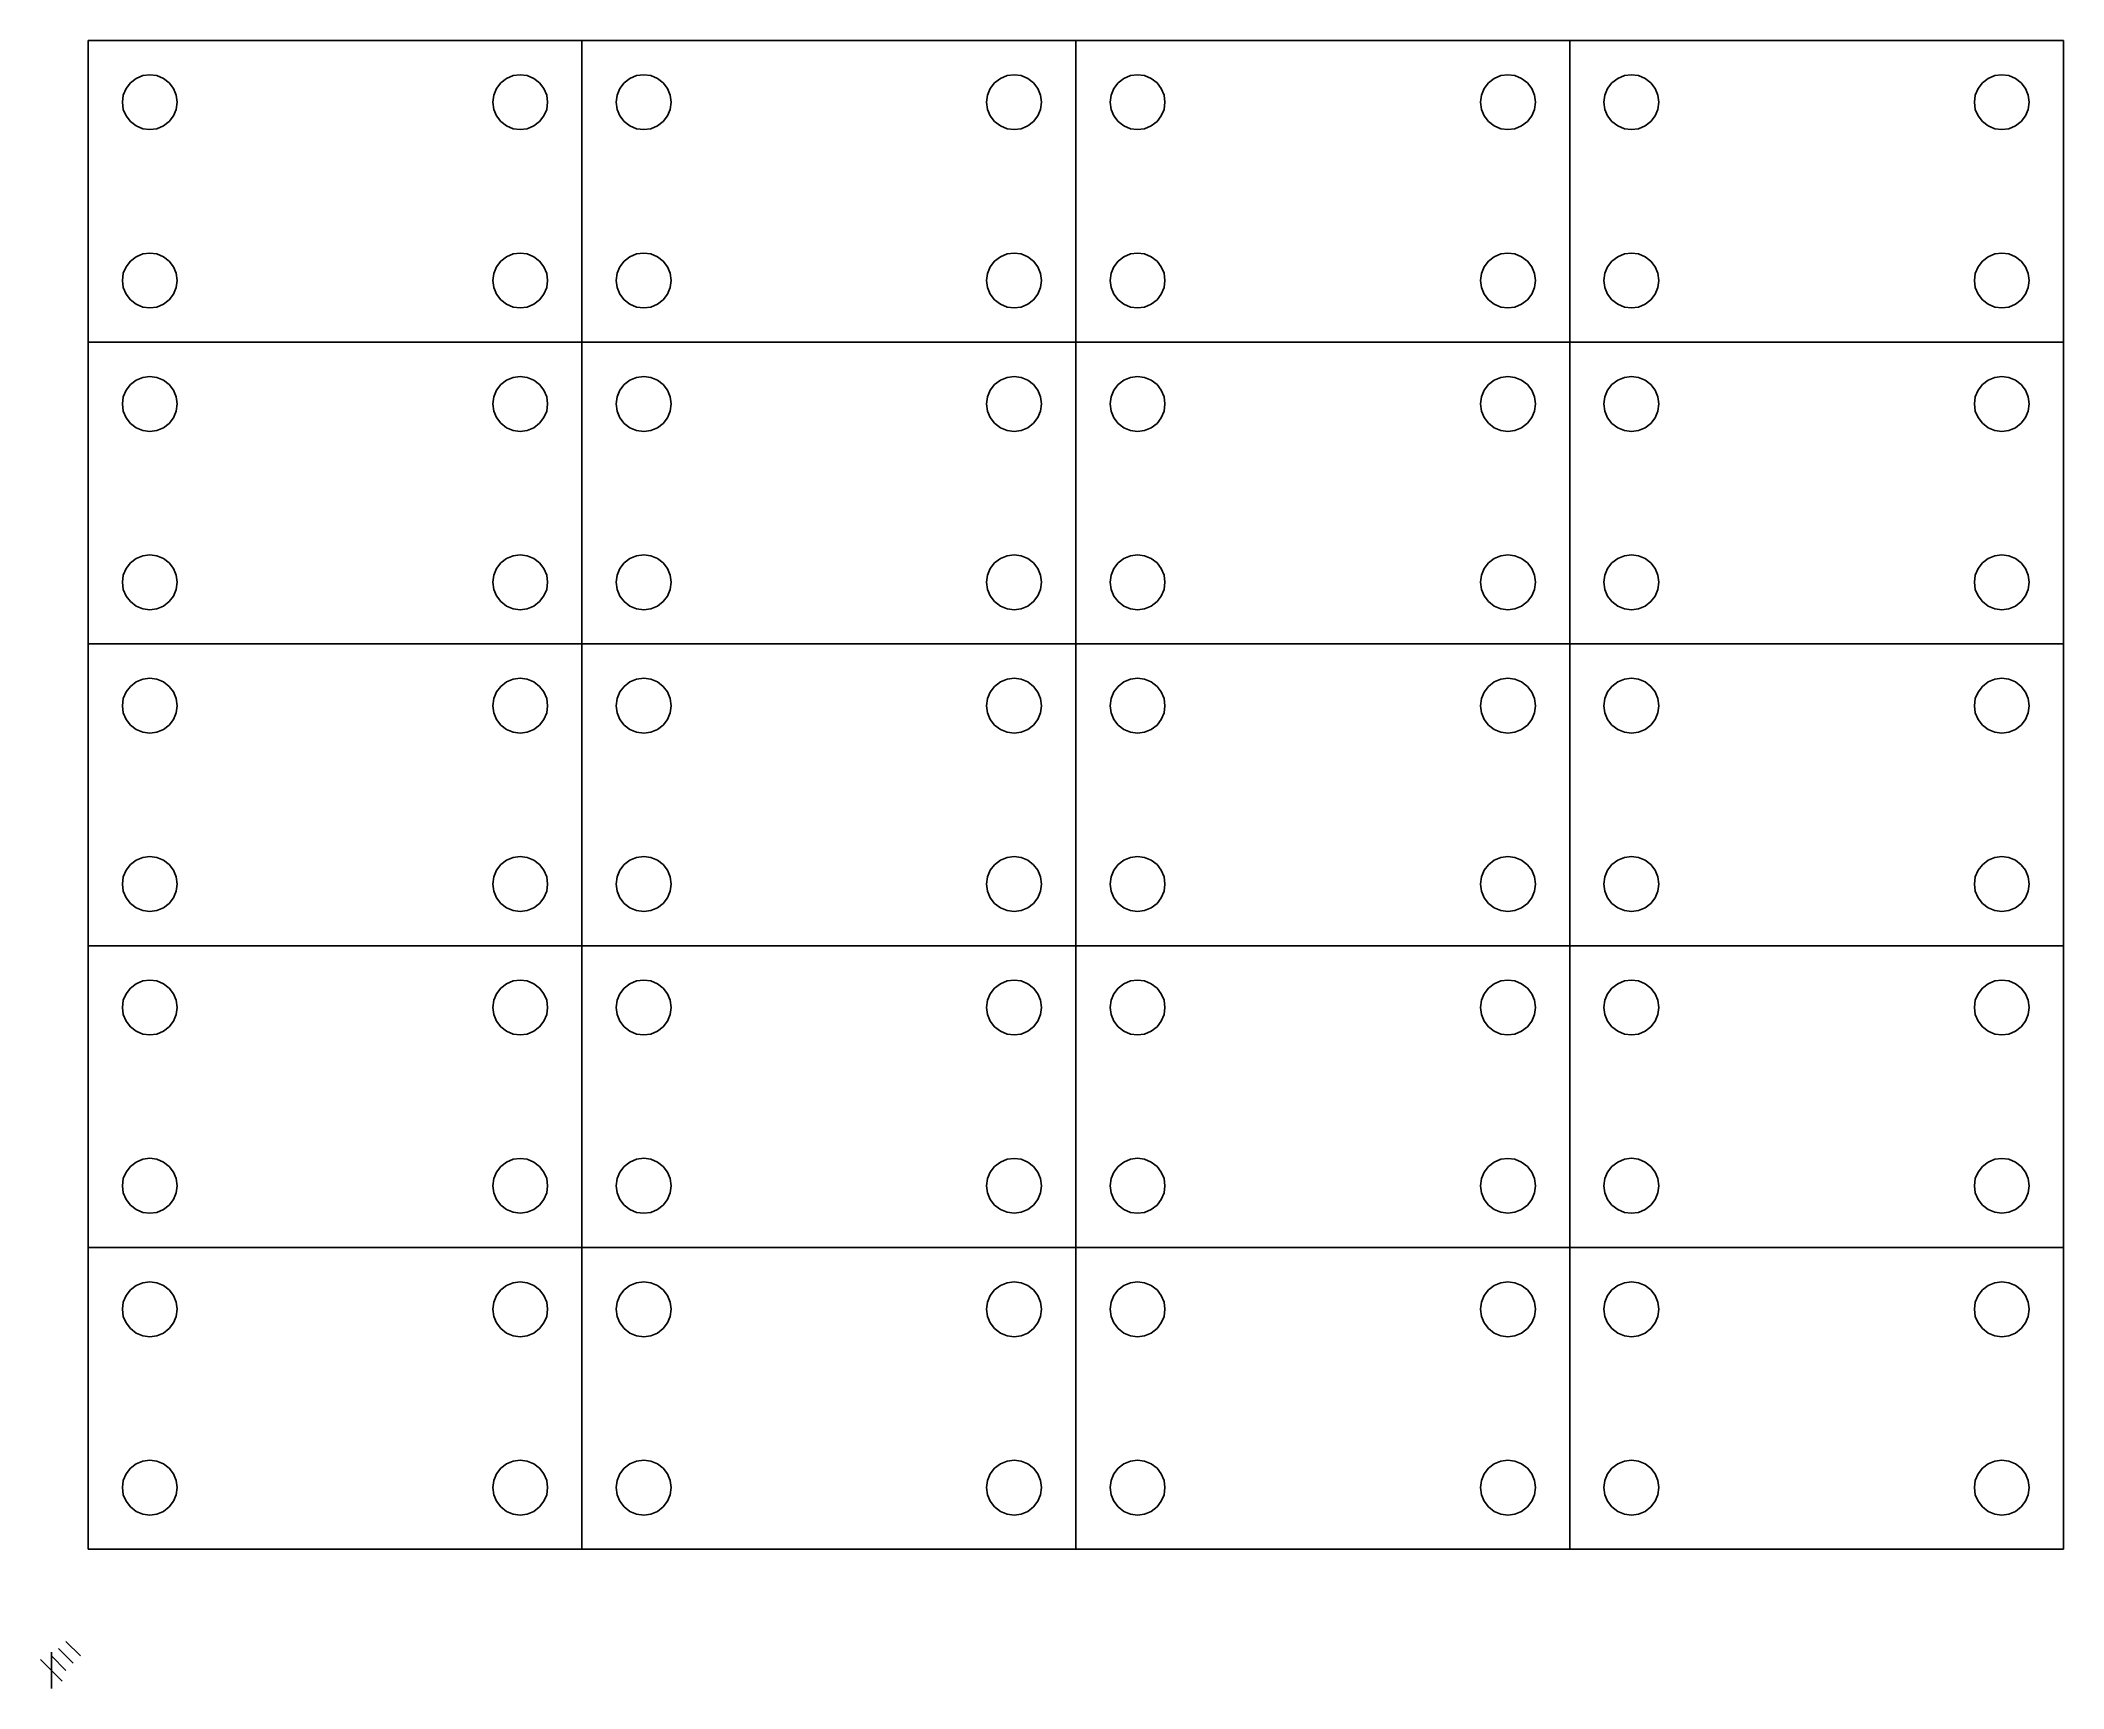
# Model space of a CAD drawing. Extents: x -3 to 554, y -5 to 449.
import ezdxf

# ---------------------------------------------------------------- set-up
doc = ezdxf.new("R2010")
doc.units = 0

msp = doc.modelspace()

# ---------------------------------------------------------------- linework, layer by layer
for p, q in [((10.1159, 365.964), (10.1159, 449.1136)), ((10.1159, 449.1136), (146.179, 449.1136)), ((146.179, 449.1136), (146.179, 365.964)), ((146.179, 365.964), (146.179, 449.1136)), ((146.179, 449.1136), (282.242, 449.1136)), ((282.242, 449.1136), (282.242, 365.964)), ((282.242, 365.964), (282.242, 449.1136)), ((282.242, 449.1136), (418.305, 449.1136)), ((418.305, 449.1136), (418.305, 365.964)), ((418.305, 365.964), (418.305, 449.1136)), ((418.305, 449.1136), (554.368, 449.1136)), ((554.368, 449.1136), (554.368, 365.964)), ((19.824696, 434.081743), (20.574317, 435.891724)), ((20.574317, 435.891724), (21.763623, 437.44849)), ((21.763623, 437.44849), (23.341671, 438.663583)), ((23.341671, 438.663583), (25.182173, 439.424663)), ((25.182173, 439.424663), (27.12475, 439.678356)), ((27.12475, 439.678356), (29.067327, 439.424663)), ((29.067327, 439.424663), (30.907829, 438.663583)), ((30.907829, 438.663583), (32.485877, 437.44849)), ((32.485877, 437.44849), (33.675183, 435.891724)), ((33.675183, 435.891724), (34.424804, 434.081743)), ((121.87456, 434.07929), (122.625621, 435.886525)), ((122.625621, 435.886525), (123.815202, 437.44058)), ((123.815202, 437.44058), (125.392425, 438.653329)), ((125.392425, 438.653329), (127.231308, 439.41287)), ((127.231308, 439.41287), (129.17195, 439.66605)), ((129.17195, 439.66605), (131.112592, 439.41287)), ((131.112592, 439.41287), (132.951475, 438.653329)), ((132.951475, 438.653329), (134.528698, 437.44058)), ((134.528698, 437.44058), (135.718279, 435.886525)), ((135.718279, 435.886525), (136.46934, 434.07929)), ((155.887896, 434.081743), (156.637517, 435.891724)), ((156.637517, 435.891724), (157.826823, 437.44849)), ((157.826823, 437.44849), (159.404871, 438.663583)), ((159.404871, 438.663583), (161.245373, 439.424663)), ((161.245373, 439.424663), (163.18795, 439.678356)), ((163.18795, 439.678356), (165.130527, 439.424663)), ((165.130527, 439.424663), (166.971029, 438.663583)), ((166.971029, 438.663583), (168.549077, 437.44849)), ((168.549077, 437.44849), (169.738383, 435.891724)), ((169.738383, 435.891724), (170.488004, 434.081743)), ((257.93756, 434.07929), (258.688621, 435.886525)), ((258.688621, 435.886525), (259.878202, 437.44058)), ((259.878202, 437.44058), (261.455425, 438.653329)), ((261.455425, 438.653329), (263.294308, 439.41287)), ((263.294308, 439.41287), (265.23495, 439.66605)), ((265.23495, 439.66605), (267.175592, 439.41287)), ((267.175592, 439.41287), (269.014475, 438.653329)), ((269.014475, 438.653329), (270.591698, 437.44058)), ((270.591698, 437.44058), (271.781279, 435.886525)), ((271.781279, 435.886525), (272.53234, 434.07929)), ((291.950896, 434.081743), (292.700517, 435.891724)), ((292.700517, 435.891724), (293.889823, 437.44849)), ((293.889823, 437.44849), (295.467871, 438.663583)), ((295.467871, 438.663583), (297.308373, 439.424663)), ((297.308373, 439.424663), (299.25095, 439.678356)), ((299.25095, 439.678356), (301.193527, 439.424663)), ((301.193527, 439.424663), (303.034029, 438.663583)), ((303.034029, 438.663583), (304.612077, 437.44849)), ((304.612077, 437.44849), (305.801383, 435.891724)), ((305.801383, 435.891724), (306.551004, 434.081743)), ((394.00056, 434.07929), (394.751621, 435.886525)), ((394.751621, 435.886525), (395.941202, 437.44058)), ((395.941202, 437.44058), (397.518425, 438.653329)), ((397.518425, 438.653329), (399.357308, 439.41287)), ((399.357308, 439.41287), (401.29795, 439.66605)), ((401.29795, 439.66605), (403.238592, 439.41287)), ((403.238592, 439.41287), (405.077475, 438.653329)), ((405.077475, 438.653329), (406.654698, 437.44058)), ((406.654698, 437.44058), (407.844279, 435.886525)), ((407.844279, 435.886525), (408.59534, 434.07929)), ((428.013896, 434.081743), (428.763517, 435.891724)), ((428.763517, 435.891724), (429.952823, 437.44849)), ((429.952823, 437.44849), (431.530871, 438.663583)), ((431.530871, 438.663583), (433.371373, 439.424663)), ((433.371373, 439.424663), (435.31395, 439.678356)), ((435.31395, 439.678356), (437.256527, 439.424663)), ((437.256527, 439.424663), (439.097029, 438.663583)), ((439.097029, 438.663583), (440.675077, 437.44849)), ((440.675077, 437.44849), (441.864383, 435.891724)), ((441.864383, 435.891724), (442.614004, 434.081743)), ((530.06356, 434.07929), (530.814621, 435.886525)), ((530.814621, 435.886525), (532.004202, 437.44058)), ((532.004202, 437.44058), (533.581425, 438.653329)), ((533.581425, 438.653329), (535.420308, 439.41287)), ((535.420308, 439.41287), (537.36095, 439.66605)), ((537.36095, 439.66605), (539.301592, 439.41287)), ((539.301592, 439.41287), (541.140475, 438.653329)), ((541.140475, 438.653329), (542.717698, 437.44058)), ((542.717698, 437.44058), (543.907279, 435.886525)), ((543.907279, 435.886525), (544.65834, 434.07929)), ((19.5657, 432.107), (19.824696, 434.081743)), ((19.824696, 430.132257), (19.5657, 432.107)), ((20.574317, 428.322276), (19.824696, 430.132257)), ((34.424804, 430.132257), (33.675183, 428.322276)), ((34.424804, 434.081743), (34.6838, 432.107)), ((34.6838, 432.107), (34.424804, 430.132257)), ((34.6838, 432.107), (34.6838, 432.107)), ((121.6129, 432.107), (121.87456, 434.07929)), ((121.87456, 430.13471), (121.6129, 432.107)), ((122.625621, 428.327475), (121.87456, 430.13471)), ((136.46934, 430.13471), (135.718279, 428.327475)), ((136.46934, 434.07929), (136.731, 432.107)), ((136.731, 432.107), (136.46934, 430.13471)), ((136.731, 432.107), (136.731, 432.107)), ((155.6289, 432.107), (155.887896, 434.081743)), ((155.887896, 430.132257), (155.6289, 432.107)), ((156.637517, 428.322276), (155.887896, 430.132257)), ((170.488004, 430.132257), (169.738383, 428.322276)), ((170.488004, 434.081743), (170.747, 432.107)), ((170.747, 432.107), (170.488004, 430.132257)), ((170.747, 432.107), (170.747, 432.107)), ((257.6759, 432.107), (257.93756, 434.07929)), ((257.93756, 430.13471), (257.6759, 432.107)), ((258.688621, 428.327475), (257.93756, 430.13471)), ((272.53234, 430.13471), (271.781279, 428.327475)), ((272.53234, 434.07929), (272.794, 432.107)), ((272.794, 432.107), (272.53234, 430.13471)), ((272.794, 432.107), (272.794, 432.107)), ((291.6919, 432.107), (291.950896, 434.081743)), ((291.950896, 430.132257), (291.6919, 432.107)), ((292.700517, 428.322276), (291.950896, 430.132257)), ((306.551004, 430.132257), (305.801383, 428.322276)), ((306.551004, 434.081743), (306.81, 432.107)), ((306.81, 432.107), (306.551004, 430.132257)), ((306.81, 432.107), (306.81, 432.107)), ((393.7389, 432.107), (394.00056, 434.07929)), ((394.00056, 430.13471), (393.7389, 432.107)), ((394.751621, 428.327475), (394.00056, 430.13471)), ((408.59534, 430.13471), (407.844279, 428.327475)), ((408.59534, 434.07929), (408.857, 432.107)), ((408.857, 432.107), (408.59534, 430.13471)), ((408.857, 432.107), (408.857, 432.107)), ((427.7549, 432.107), (428.013896, 434.081743)), ((428.013896, 430.132257), (427.7549, 432.107)), ((428.763517, 428.322276), (428.013896, 430.132257)), ((442.614004, 430.132257), (441.864383, 428.322276)), ((442.614004, 434.081743), (442.873, 432.107)), ((442.873, 432.107), (442.614004, 430.132257)), ((442.873, 432.107), (442.873, 432.107)), ((529.8019, 432.107), (530.06356, 434.07929)), ((530.06356, 430.13471), (529.8019, 432.107)), ((530.814621, 428.327475), (530.06356, 430.13471)), ((544.65834, 430.13471), (543.907279, 428.327475)), ((544.65834, 434.07929), (544.92, 432.107)), ((544.92, 432.107), (544.65834, 430.13471)), ((544.92, 432.107), (544.92, 432.107)), ((21.763623, 426.76551), (20.574317, 428.322276)), ((23.341671, 425.550417), (21.763623, 426.76551)), ((25.182173, 424.789337), (23.341671, 425.550417)), ((27.12475, 424.535644), (25.182173, 424.789337)), ((29.067327, 424.789337), (27.12475, 424.535644)), ((30.907829, 425.550417), (29.067327, 424.789337)), ((32.485877, 426.76551), (30.907829, 425.550417)), ((33.675183, 428.322276), (32.485877, 426.76551)), ((123.815202, 426.77342), (122.625621, 428.327475)), ((125.392425, 425.560671), (123.815202, 426.77342)), ((127.231308, 424.80113), (125.392425, 425.560671)), ((129.17195, 424.54795), (127.231308, 424.80113)), ((131.112592, 424.80113), (129.17195, 424.54795)), ((132.951475, 425.560671), (131.112592, 424.80113)), ((134.528698, 426.77342), (132.951475, 425.560671)), ((135.718279, 428.327475), (134.528698, 426.77342)), ((157.826823, 426.76551), (156.637517, 428.322276)), ((159.404871, 425.550417), (157.826823, 426.76551)), ((161.245373, 424.789337), (159.404871, 425.550417)), ((163.18795, 424.535644), (161.245373, 424.789337)), ((165.130527, 424.789337), (163.18795, 424.535644)), ((166.971029, 425.550417), (165.130527, 424.789337)), ((168.549077, 426.76551), (166.971029, 425.550417)), ((169.738383, 428.322276), (168.549077, 426.76551)), ((259.878202, 426.77342), (258.688621, 428.327475)), ((261.455425, 425.560671), (259.878202, 426.77342)), ((263.294308, 424.80113), (261.455425, 425.560671)), ((265.23495, 424.54795), (263.294308, 424.80113)), ((267.175592, 424.80113), (265.23495, 424.54795)), ((269.014475, 425.560671), (267.175592, 424.80113)), ((270.591698, 426.77342), (269.014475, 425.560671)), ((271.781279, 428.327475), (270.591698, 426.77342)), ((293.889823, 426.76551), (292.700517, 428.322276)), ((295.467871, 425.550417), (293.889823, 426.76551)), ((297.308373, 424.789337), (295.467871, 425.550417)), ((299.25095, 424.535644), (297.308373, 424.789337)), ((301.193527, 424.789337), (299.25095, 424.535644)), ((303.034029, 425.550417), (301.193527, 424.789337)), ((304.612077, 426.76551), (303.034029, 425.550417)), ((305.801383, 428.322276), (304.612077, 426.76551)), ((395.941202, 426.77342), (394.751621, 428.327475)), ((397.518425, 425.560671), (395.941202, 426.77342)), ((399.357308, 424.80113), (397.518425, 425.560671)), ((401.29795, 424.54795), (399.357308, 424.80113)), ((403.238592, 424.80113), (401.29795, 424.54795)), ((405.077475, 425.560671), (403.238592, 424.80113)), ((406.654698, 426.77342), (405.077475, 425.560671)), ((407.844279, 428.327475), (406.654698, 426.77342)), ((429.952823, 426.76551), (428.763517, 428.322276)), ((431.530871, 425.550417), (429.952823, 426.76551)), ((433.371373, 424.789337), (431.530871, 425.550417)), ((435.31395, 424.535644), (433.371373, 424.789337)), ((437.256527, 424.789337), (435.31395, 424.535644)), ((439.097029, 425.550417), (437.256527, 424.789337)), ((440.675077, 426.76551), (439.097029, 425.550417)), ((441.864383, 428.322276), (440.675077, 426.76551)), ((532.004202, 426.77342), (530.814621, 428.327475)), ((533.581425, 425.560671), (532.004202, 426.77342)), ((535.420308, 424.80113), (533.581425, 425.560671)), ((537.36095, 424.54795), (535.420308, 424.80113)), ((539.301592, 424.80113), (537.36095, 424.54795)), ((541.140475, 425.560671), (539.301592, 424.80113)), ((542.717698, 426.77342), (541.140475, 425.560671)), ((543.907279, 428.327475), (542.717698, 426.77342)), ((23.341671, 389.529583), (25.182173, 390.290663)), ((25.182173, 390.290663), (27.12475, 390.544356)), ((27.12475, 390.544356), (29.067327, 390.290663)), ((29.067327, 390.290663), (30.907829, 389.529583)), ((125.392425, 389.519329), (127.231308, 390.27887)), ((127.231308, 390.27887), (129.17195, 390.53205)), ((129.17195, 390.53205), (131.112592, 390.27887)), ((131.112592, 390.27887), (132.951475, 389.519329)), ((159.404871, 389.529583), (161.245373, 390.290663)), ((161.245373, 390.290663), (163.18795, 390.544356)), ((163.18795, 390.544356), (165.130527, 390.290663)), ((165.130527, 390.290663), (166.971029, 389.529583)), ((261.455425, 389.519329), (263.294308, 390.27887)), ((263.294308, 390.27887), (265.23495, 390.53205)), ((265.23495, 390.53205), (267.175592, 390.27887)), ((267.175592, 390.27887), (269.014475, 389.519329)), ((295.467871, 389.529583), (297.308373, 390.290663)), ((297.308373, 390.290663), (299.25095, 390.544356)), ((299.25095, 390.544356), (301.193527, 390.290663)), ((301.193527, 390.290663), (303.034029, 389.529583)), ((397.518425, 389.519329), (399.357308, 390.27887)), ((399.357308, 390.27887), (401.29795, 390.53205)), ((401.29795, 390.53205), (403.238592, 390.27887)), ((403.238592, 390.27887), (405.077475, 389.519329)), ((431.530871, 389.529583), (433.371373, 390.290663)), ((433.371373, 390.290663), (435.31395, 390.544356)), ((435.31395, 390.544356), (437.256527, 390.290663)), ((437.256527, 390.290663), (439.097029, 389.529583)), ((533.581425, 389.519329), (535.420308, 390.27887)), ((535.420308, 390.27887), (537.36095, 390.53205)), ((537.36095, 390.53205), (539.301592, 390.27887)), ((539.301592, 390.27887), (541.140475, 389.519329)), ((19.5657, 382.973), (19.824696, 384.947743)), ((19.824696, 384.947743), (20.574317, 386.757724)), ((20.574317, 386.757724), (21.763623, 388.31449)), ((21.763623, 388.31449), (23.341671, 389.529583)), ((30.907829, 389.529583), (32.485877, 388.31449)), ((32.485877, 388.31449), (33.675183, 386.757724)), ((33.675183, 386.757724), (34.424804, 384.947743)), ((34.424804, 384.947743), (34.6838, 382.973)), ((121.6129, 382.973), (121.87456, 384.94529)), ((121.87456, 384.94529), (122.625621, 386.752525)), ((122.625621, 386.752525), (123.815202, 388.30658)), ((123.815202, 388.30658), (125.392425, 389.519329)), ((132.951475, 389.519329), (134.528698, 388.30658)), ((134.528698, 388.30658), (135.718279, 386.752525)), ((135.718279, 386.752525), (136.46934, 384.94529)), ((136.46934, 384.94529), (136.731, 382.973)), ((155.6289, 382.973), (155.887896, 384.947743)), ((155.887896, 384.947743), (156.637517, 386.757724)), ((156.637517, 386.757724), (157.826823, 388.31449)), ((157.826823, 388.31449), (159.404871, 389.529583)), ((166.971029, 389.529583), (168.549077, 388.31449)), ((168.549077, 388.31449), (169.738383, 386.757724)), ((169.738383, 386.757724), (170.488004, 384.947743)), ((170.488004, 384.947743), (170.747, 382.973)), ((257.6759, 382.973), (257.93756, 384.94529)), ((257.93756, 384.94529), (258.688621, 386.752525)), ((258.688621, 386.752525), (259.878202, 388.30658)), ((259.878202, 388.30658), (261.455425, 389.519329)), ((269.014475, 389.519329), (270.591698, 388.30658)), ((270.591698, 388.30658), (271.781279, 386.752525)), ((271.781279, 386.752525), (272.53234, 384.94529)), ((272.53234, 384.94529), (272.794, 382.973)), ((291.6919, 382.973), (291.950896, 384.947743)), ((291.950896, 384.947743), (292.700517, 386.757724)), ((292.700517, 386.757724), (293.889823, 388.31449)), ((293.889823, 388.31449), (295.467871, 389.529583)), ((303.034029, 389.529583), (304.612077, 388.31449)), ((304.612077, 388.31449), (305.801383, 386.757724)), ((305.801383, 386.757724), (306.551004, 384.947743)), ((306.551004, 384.947743), (306.81, 382.973)), ((393.7389, 382.973), (394.00056, 384.94529)), ((394.00056, 384.94529), (394.751621, 386.752525)), ((394.751621, 386.752525), (395.941202, 388.30658)), ((395.941202, 388.30658), (397.518425, 389.519329)), ((405.077475, 389.519329), (406.654698, 388.30658)), ((406.654698, 388.30658), (407.844279, 386.752525)), ((407.844279, 386.752525), (408.59534, 384.94529)), ((408.59534, 384.94529), (408.857, 382.973)), ((427.7549, 382.973), (428.013896, 384.947743)), ((428.013896, 384.947743), (428.763517, 386.757724)), ((428.763517, 386.757724), (429.952823, 388.31449)), ((429.952823, 388.31449), (431.530871, 389.529583)), ((439.097029, 389.529583), (440.675077, 388.31449)), ((440.675077, 388.31449), (441.864383, 386.757724)), ((441.864383, 386.757724), (442.614004, 384.947743)), ((442.614004, 384.947743), (442.873, 382.973)), ((529.8019, 382.973), (530.06356, 384.94529)), ((530.06356, 384.94529), (530.814621, 386.752525)), ((530.814621, 386.752525), (532.004202, 388.30658)), ((532.004202, 388.30658), (533.581425, 389.519329)), ((541.140475, 389.519329), (542.717698, 388.30658)), ((542.717698, 388.30658), (543.907279, 386.752525)), ((543.907279, 386.752525), (544.65834, 384.94529)), ((544.65834, 384.94529), (544.92, 382.973)), ((19.824696, 380.998257), (19.5657, 382.973)), ((20.574317, 379.188276), (19.824696, 380.998257)), ((21.763623, 377.63151), (20.574317, 379.188276)), ((33.675183, 379.188276), (32.485877, 377.63151)), ((34.424804, 380.998257), (33.675183, 379.188276)), ((34.6838, 382.973), (34.424804, 380.998257)), ((34.6838, 382.973), (34.6838, 382.973)), ((121.87456, 381.00071), (121.6129, 382.973)), ((122.625621, 379.193475), (121.87456, 381.00071)), ((123.815202, 377.63942), (122.625621, 379.193475)), ((135.718279, 379.193475), (134.528698, 377.63942)), ((136.46934, 381.00071), (135.718279, 379.193475)), ((136.731, 382.973), (136.46934, 381.00071)), ((136.731, 382.973), (136.731, 382.973)), ((155.887896, 380.998257), (155.6289, 382.973)), ((156.637517, 379.188276), (155.887896, 380.998257)), ((157.826823, 377.63151), (156.637517, 379.188276)), ((169.738383, 379.188276), (168.549077, 377.63151)), ((170.488004, 380.998257), (169.738383, 379.188276)), ((170.747, 382.973), (170.488004, 380.998257)), ((170.747, 382.973), (170.747, 382.973)), ((257.93756, 381.00071), (257.6759, 382.973)), ((258.688621, 379.193475), (257.93756, 381.00071)), ((259.878202, 377.63942), (258.688621, 379.193475)), ((271.781279, 379.193475), (270.591698, 377.63942)), ((272.53234, 381.00071), (271.781279, 379.193475)), ((272.794, 382.973), (272.53234, 381.00071)), ((272.794, 382.973), (272.794, 382.973)), ((291.950896, 380.998257), (291.6919, 382.973)), ((292.700517, 379.188276), (291.950896, 380.998257)), ((293.889823, 377.63151), (292.700517, 379.188276)), ((305.801383, 379.188276), (304.612077, 377.63151)), ((306.551004, 380.998257), (305.801383, 379.188276)), ((306.81, 382.973), (306.551004, 380.998257)), ((306.81, 382.973), (306.81, 382.973)), ((394.00056, 381.00071), (393.7389, 382.973)), ((394.751621, 379.193475), (394.00056, 381.00071)), ((395.941202, 377.63942), (394.751621, 379.193475)), ((407.844279, 379.193475), (406.654698, 377.63942)), ((408.59534, 381.00071), (407.844279, 379.193475)), ((408.857, 382.973), (408.59534, 381.00071)), ((408.857, 382.973), (408.857, 382.973)), ((428.013896, 380.998257), (427.7549, 382.973)), ((428.763517, 379.188276), (428.013896, 380.998257)), ((429.952823, 377.63151), (428.763517, 379.188276)), ((441.864383, 379.188276), (440.675077, 377.63151)), ((442.614004, 380.998257), (441.864383, 379.188276)), ((442.873, 382.973), (442.614004, 380.998257)), ((442.873, 382.973), (442.873, 382.973)), ((530.06356, 381.00071), (529.8019, 382.973)), ((530.814621, 379.193475), (530.06356, 381.00071)), ((532.004202, 377.63942), (530.814621, 379.193475)), ((543.907279, 379.193475), (542.717698, 377.63942)), ((544.65834, 381.00071), (543.907279, 379.193475)), ((544.92, 382.973), (544.65834, 381.00071)), ((544.92, 382.973), (544.92, 382.973)), ((23.341671, 376.416417), (21.763623, 377.63151)), ((25.182173, 375.655337), (23.341671, 376.416417)), ((27.12475, 375.401644), (25.182173, 375.655337)), ((29.067327, 375.655337), (27.12475, 375.401644)), ((30.907829, 376.416417), (29.067327, 375.655337)), ((32.485877, 377.63151), (30.907829, 376.416417)), ((125.392425, 376.426671), (123.815202, 377.63942)), ((127.231308, 375.66713), (125.392425, 376.426671)), ((129.17195, 375.41395), (127.231308, 375.66713)), ((131.112592, 375.66713), (129.17195, 375.41395)), ((132.951475, 376.426671), (131.112592, 375.66713)), ((134.528698, 377.63942), (132.951475, 376.426671)), ((159.404871, 376.416417), (157.826823, 377.63151)), ((161.245373, 375.655337), (159.404871, 376.416417)), ((163.18795, 375.401644), (161.245373, 375.655337)), ((165.130527, 375.655337), (163.18795, 375.401644)), ((166.971029, 376.416417), (165.130527, 375.655337)), ((168.549077, 377.63151), (166.971029, 376.416417)), ((261.455425, 376.426671), (259.878202, 377.63942)), ((263.294308, 375.66713), (261.455425, 376.426671)), ((265.23495, 375.41395), (263.294308, 375.66713)), ((267.175592, 375.66713), (265.23495, 375.41395)), ((269.014475, 376.426671), (267.175592, 375.66713)), ((270.591698, 377.63942), (269.014475, 376.426671)), ((295.467871, 376.416417), (293.889823, 377.63151)), ((297.308373, 375.655337), (295.467871, 376.416417)), ((299.25095, 375.401644), (297.308373, 375.655337)), ((301.193527, 375.655337), (299.25095, 375.401644)), ((303.034029, 376.416417), (301.193527, 375.655337)), ((304.612077, 377.63151), (303.034029, 376.416417)), ((397.518425, 376.426671), (395.941202, 377.63942)), ((399.357308, 375.66713), (397.518425, 376.426671)), ((401.29795, 375.41395), (399.357308, 375.66713)), ((403.238592, 375.66713), (401.29795, 375.41395)), ((405.077475, 376.426671), (403.238592, 375.66713)), ((406.654698, 377.63942), (405.077475, 376.426671)), ((431.530871, 376.416417), (429.952823, 377.63151)), ((433.371373, 375.655337), (431.530871, 376.416417)), ((435.31395, 375.401644), (433.371373, 375.655337)), ((437.256527, 375.655337), (435.31395, 375.401644)), ((439.097029, 376.416417), (437.256527, 375.655337)), ((440.675077, 377.63151), (439.097029, 376.416417)), ((533.581425, 376.426671), (532.004202, 377.63942)), ((535.420308, 375.66713), (533.581425, 376.426671)), ((537.36095, 375.41395), (535.420308, 375.66713)), ((539.301592, 375.66713), (537.36095, 375.41395)), ((541.140475, 376.426671), (539.301592, 375.66713)), ((542.717698, 377.63942), (541.140475, 376.426671)), ((146.179, 365.964), (10.1159, 365.964)), ((10.116, 282.815), (10.116, 365.9646)), ((10.116, 365.9646), (146.179, 365.9646)), ((146.179, 365.9646), (146.179, 282.815)), ((146.179, 282.815), (146.179, 365.9646)), ((146.179, 365.9646), (282.242, 365.9646)), ((282.242, 365.964), (146.179, 365.964)), ((282.242, 365.9646), (282.242, 282.815)), ((282.242, 282.815), (282.242, 365.9646)), ((282.242, 365.9646), (418.305, 365.9646)), ((418.305, 365.964), (282.242, 365.964)), ((418.305, 365.9646), (418.305, 282.815)), ((418.305, 282.815), (418.305, 365.9646)), ((418.305, 365.9646), (554.368, 365.9646)), ((554.368, 365.964), (418.305, 365.964)), ((554.368, 365.9646), (554.368, 282.815)), ((19.824696, 350.931743), (20.574317, 352.741724)), ((20.574317, 352.741724), (21.763623, 354.29849)), ((21.763623, 354.29849), (23.341671, 355.513583)), ((23.341671, 355.513583), (25.182173, 356.274663)), ((25.182173, 356.274663), (27.12475, 356.528356)), ((27.12475, 356.528356), (29.067327, 356.274663)), ((29.067327, 356.274663), (30.907829, 355.513583)), ((30.907829, 355.513583), (32.485877, 354.29849)), ((32.485877, 354.29849), (33.675183, 352.741724)), ((33.675183, 352.741724), (34.424804, 350.931743)), ((121.87456, 350.92929), (122.625621, 352.736525)), ((122.625621, 352.736525), (123.815202, 354.29058)), ((123.815202, 354.29058), (125.392425, 355.503329)), ((125.392425, 355.503329), (127.231308, 356.26287)), ((127.231308, 356.26287), (129.17195, 356.51605)), ((129.17195, 356.51605), (131.112592, 356.26287)), ((131.112592, 356.26287), (132.951475, 355.503329)), ((132.951475, 355.503329), (134.528698, 354.29058)), ((134.528698, 354.29058), (135.718279, 352.736525)), ((135.718279, 352.736525), (136.46934, 350.92929)), ((155.887896, 350.931743), (156.637517, 352.741724)), ((156.637517, 352.741724), (157.826823, 354.29849)), ((157.826823, 354.29849), (159.404871, 355.513583)), ((159.404871, 355.513583), (161.245373, 356.274663)), ((161.245373, 356.274663), (163.18795, 356.528356)), ((163.18795, 356.528356), (165.130527, 356.274663)), ((165.130527, 356.274663), (166.971029, 355.513583)), ((166.971029, 355.513583), (168.549077, 354.29849)), ((168.549077, 354.29849), (169.738383, 352.741724)), ((169.738383, 352.741724), (170.488004, 350.931743)), ((257.93756, 350.92929), (258.688621, 352.736525)), ((258.688621, 352.736525), (259.878202, 354.29058)), ((259.878202, 354.29058), (261.455425, 355.503329)), ((261.455425, 355.503329), (263.294308, 356.26287)), ((263.294308, 356.26287), (265.23495, 356.51605)), ((265.23495, 356.51605), (267.175592, 356.26287)), ((267.175592, 356.26287), (269.014475, 355.503329)), ((269.014475, 355.503329), (270.591698, 354.29058)), ((270.591698, 354.29058), (271.781279, 352.736525)), ((271.781279, 352.736525), (272.53234, 350.92929)), ((291.950896, 350.931743), (292.700517, 352.741724)), ((292.700517, 352.741724), (293.889823, 354.29849)), ((293.889823, 354.29849), (295.467871, 355.513583)), ((295.467871, 355.513583), (297.308373, 356.274663)), ((297.308373, 356.274663), (299.25095, 356.528356)), ((299.25095, 356.528356), (301.193527, 356.274663)), ((301.193527, 356.274663), (303.034029, 355.513583)), ((303.034029, 355.513583), (304.612077, 354.29849)), ((304.612077, 354.29849), (305.801383, 352.741724)), ((305.801383, 352.741724), (306.551004, 350.931743)), ((394.00056, 350.92929), (394.751621, 352.736525)), ((394.751621, 352.736525), (395.941202, 354.29058)), ((395.941202, 354.29058), (397.518425, 355.503329)), ((397.518425, 355.503329), (399.357308, 356.26287)), ((399.357308, 356.26287), (401.29795, 356.51605)), ((401.29795, 356.51605), (403.238592, 356.26287)), ((403.238592, 356.26287), (405.077475, 355.503329)), ((405.077475, 355.503329), (406.654698, 354.29058)), ((406.654698, 354.29058), (407.844279, 352.736525)), ((407.844279, 352.736525), (408.59534, 350.92929)), ((428.013896, 350.931743), (428.763517, 352.741724)), ((428.763517, 352.741724), (429.952823, 354.29849)), ((429.952823, 354.29849), (431.530871, 355.513583)), ((431.530871, 355.513583), (433.371373, 356.274663)), ((433.371373, 356.274663), (435.31395, 356.528356)), ((435.31395, 356.528356), (437.256527, 356.274663)), ((437.256527, 356.274663), (439.097029, 355.513583)), ((439.097029, 355.513583), (440.675077, 354.29849)), ((440.675077, 354.29849), (441.864383, 352.741724)), ((441.864383, 352.741724), (442.614004, 350.931743)), ((530.06356, 350.92929), (530.814621, 352.736525)), ((530.814621, 352.736525), (532.004202, 354.29058)), ((532.004202, 354.29058), (533.581425, 355.503329)), ((533.581425, 355.503329), (535.420308, 356.26287)), ((535.420308, 356.26287), (537.36095, 356.51605)), ((537.36095, 356.51605), (539.301592, 356.26287)), ((539.301592, 356.26287), (541.140475, 355.503329)), ((541.140475, 355.503329), (542.717698, 354.29058)), ((542.717698, 354.29058), (543.907279, 352.736525)), ((543.907279, 352.736525), (544.65834, 350.92929)), ((19.5657, 348.957), (19.824696, 350.931743)), ((19.824696, 346.982257), (19.5657, 348.957)), ((20.574317, 345.172276), (19.824696, 346.982257)), ((34.424804, 346.982257), (33.675183, 345.172276)), ((34.424804, 350.931743), (34.6838, 348.957)), ((34.6838, 348.957), (34.424804, 346.982257)), ((34.6838, 348.957), (34.6838, 348.957)), ((121.6129, 348.957), (121.87456, 350.92929)), ((121.87456, 346.98471), (121.6129, 348.957)), ((122.625621, 345.177475), (121.87456, 346.98471)), ((136.46934, 346.98471), (135.718279, 345.177475)), ((136.46934, 350.92929), (136.731, 348.957)), ((136.731, 348.957), (136.46934, 346.98471)), ((136.731, 348.957), (136.731, 348.957)), ((155.6289, 348.957), (155.887896, 350.931743)), ((155.887896, 346.982257), (155.6289, 348.957)), ((156.637517, 345.172276), (155.887896, 346.982257)), ((170.488004, 346.982257), (169.738383, 345.172276)), ((170.488004, 350.931743), (170.747, 348.957)), ((170.747, 348.957), (170.488004, 346.982257)), ((170.747, 348.957), (170.747, 348.957)), ((257.6759, 348.957), (257.93756, 350.92929)), ((257.93756, 346.98471), (257.6759, 348.957)), ((258.688621, 345.177475), (257.93756, 346.98471)), ((272.53234, 346.98471), (271.781279, 345.177475)), ((272.53234, 350.92929), (272.794, 348.957)), ((272.794, 348.957), (272.53234, 346.98471)), ((272.794, 348.957), (272.794, 348.957)), ((291.6919, 348.957), (291.950896, 350.931743)), ((291.950896, 346.982257), (291.6919, 348.957)), ((292.700517, 345.172276), (291.950896, 346.982257)), ((306.551004, 346.982257), (305.801383, 345.172276)), ((306.551004, 350.931743), (306.81, 348.957)), ((306.81, 348.957), (306.551004, 346.982257)), ((306.81, 348.957), (306.81, 348.957)), ((393.7389, 348.957), (394.00056, 350.92929)), ((394.00056, 346.98471), (393.7389, 348.957)), ((394.751621, 345.177475), (394.00056, 346.98471)), ((408.59534, 346.98471), (407.844279, 345.177475)), ((408.59534, 350.92929), (408.857, 348.957)), ((408.857, 348.957), (408.59534, 346.98471)), ((408.857, 348.957), (408.857, 348.957)), ((427.7549, 348.957), (428.013896, 350.931743)), ((428.013896, 346.982257), (427.7549, 348.957)), ((428.763517, 345.172276), (428.013896, 346.982257)), ((442.614004, 346.982257), (441.864383, 345.172276)), ((442.614004, 350.931743), (442.873, 348.957)), ((442.873, 348.957), (442.614004, 346.982257)), ((442.873, 348.957), (442.873, 348.957)), ((529.8019, 348.957), (530.06356, 350.92929)), ((530.06356, 346.98471), (529.8019, 348.957)), ((530.814621, 345.177475), (530.06356, 346.98471)), ((544.65834, 346.98471), (543.907279, 345.177475)), ((544.65834, 350.92929), (544.92, 348.957)), ((544.92, 348.957), (544.65834, 346.98471)), ((544.92, 348.957), (544.92, 348.957)), ((21.763623, 343.61551), (20.574317, 345.172276)), ((23.341671, 342.400417), (21.763623, 343.61551)), ((25.182173, 341.639337), (23.341671, 342.400417)), ((27.12475, 341.385644), (25.182173, 341.639337)), ((29.067327, 341.639337), (27.12475, 341.385644)), ((30.907829, 342.400417), (29.067327, 341.639337)), ((32.485877, 343.61551), (30.907829, 342.400417)), ((33.675183, 345.172276), (32.485877, 343.61551)), ((123.815202, 343.62342), (122.625621, 345.177475)), ((125.392425, 342.410671), (123.815202, 343.62342)), ((127.231308, 341.65113), (125.392425, 342.410671)), ((129.17195, 341.39795), (127.231308, 341.65113)), ((131.112592, 341.65113), (129.17195, 341.39795)), ((132.951475, 342.410671), (131.112592, 341.65113)), ((134.528698, 343.62342), (132.951475, 342.410671)), ((135.718279, 345.177475), (134.528698, 343.62342)), ((157.826823, 343.61551), (156.637517, 345.172276)), ((159.404871, 342.400417), (157.826823, 343.61551)), ((161.245373, 341.639337), (159.404871, 342.400417)), ((163.18795, 341.385644), (161.245373, 341.639337)), ((165.130527, 341.639337), (163.18795, 341.385644)), ((166.971029, 342.400417), (165.130527, 341.639337)), ((168.549077, 343.61551), (166.971029, 342.400417)), ((169.738383, 345.172276), (168.549077, 343.61551)), ((259.878202, 343.62342), (258.688621, 345.177475)), ((261.455425, 342.410671), (259.878202, 343.62342)), ((263.294308, 341.65113), (261.455425, 342.410671)), ((265.23495, 341.39795), (263.294308, 341.65113)), ((267.175592, 341.65113), (265.23495, 341.39795)), ((269.014475, 342.410671), (267.175592, 341.65113)), ((270.591698, 343.62342), (269.014475, 342.410671)), ((271.781279, 345.177475), (270.591698, 343.62342)), ((293.889823, 343.61551), (292.700517, 345.172276)), ((295.467871, 342.400417), (293.889823, 343.61551)), ((297.308373, 341.639337), (295.467871, 342.400417)), ((299.25095, 341.385644), (297.308373, 341.639337)), ((301.193527, 341.639337), (299.25095, 341.385644)), ((303.034029, 342.400417), (301.193527, 341.639337)), ((304.612077, 343.61551), (303.034029, 342.400417)), ((305.801383, 345.172276), (304.612077, 343.61551)), ((395.941202, 343.62342), (394.751621, 345.177475)), ((397.518425, 342.410671), (395.941202, 343.62342)), ((399.357308, 341.65113), (397.518425, 342.410671)), ((401.29795, 341.39795), (399.357308, 341.65113)), ((403.238592, 341.65113), (401.29795, 341.39795)), ((405.077475, 342.410671), (403.238592, 341.65113)), ((406.654698, 343.62342), (405.077475, 342.410671)), ((407.844279, 345.177475), (406.654698, 343.62342)), ((429.952823, 343.61551), (428.763517, 345.172276)), ((431.530871, 342.400417), (429.952823, 343.61551)), ((433.371373, 341.639337), (431.530871, 342.400417)), ((435.31395, 341.385644), (433.371373, 341.639337)), ((437.256527, 341.639337), (435.31395, 341.385644)), ((439.097029, 342.400417), (437.256527, 341.639337)), ((440.675077, 343.61551), (439.097029, 342.400417)), ((441.864383, 345.172276), (440.675077, 343.61551)), ((532.004202, 343.62342), (530.814621, 345.177475)), ((533.581425, 342.410671), (532.004202, 343.62342)), ((535.420308, 341.65113), (533.581425, 342.410671)), ((537.36095, 341.39795), (535.420308, 341.65113)), ((539.301592, 341.65113), (537.36095, 341.39795)), ((541.140475, 342.410671), (539.301592, 341.65113)), ((542.717698, 343.62342), (541.140475, 342.410671)), ((543.907279, 345.177475), (542.717698, 343.62342)), ((23.341671, 306.379583), (25.182173, 307.140663)), ((25.182173, 307.140663), (27.12475, 307.394356)), ((27.12475, 307.394356), (29.067327, 307.140663)), ((29.067327, 307.140663), (30.907829, 306.379583)), ((125.392425, 306.369329), (127.231308, 307.12887)), ((127.231308, 307.12887), (129.17195, 307.38205)), ((129.17195, 307.38205), (131.112592, 307.12887)), ((131.112592, 307.12887), (132.951475, 306.369329)), ((159.404871, 306.379583), (161.245373, 307.140663)), ((161.245373, 307.140663), (163.18795, 307.394356)), ((163.18795, 307.394356), (165.130527, 307.140663)), ((165.130527, 307.140663), (166.971029, 306.379583)), ((261.455425, 306.369329), (263.294308, 307.12887)), ((263.294308, 307.12887), (265.23495, 307.38205)), ((265.23495, 307.38205), (267.175592, 307.12887)), ((267.175592, 307.12887), (269.014475, 306.369329)), ((295.467871, 306.379583), (297.308373, 307.140663)), ((297.308373, 307.140663), (299.25095, 307.394356)), ((299.25095, 307.394356), (301.193527, 307.140663)), ((301.193527, 307.140663), (303.034029, 306.379583)), ((397.518425, 306.369329), (399.357308, 307.12887)), ((399.357308, 307.12887), (401.29795, 307.38205)), ((401.29795, 307.38205), (403.238592, 307.12887)), ((403.238592, 307.12887), (405.077475, 306.369329)), ((431.530871, 306.379583), (433.371373, 307.140663)), ((433.371373, 307.140663), (435.31395, 307.394356)), ((435.31395, 307.394356), (437.256527, 307.140663)), ((437.256527, 307.140663), (439.097029, 306.379583)), ((533.581425, 306.369329), (535.420308, 307.12887)), ((535.420308, 307.12887), (537.36095, 307.38205)), ((537.36095, 307.38205), (539.301592, 307.12887)), ((539.301592, 307.12887), (541.140475, 306.369329)), ((19.5657, 299.823), (19.824696, 301.797743)), ((19.824696, 301.797743), (20.574317, 303.607724)), ((20.574317, 303.607724), (21.763623, 305.16449)), ((21.763623, 305.16449), (23.341671, 306.379583)), ((30.907829, 306.379583), (32.485877, 305.16449)), ((32.485877, 305.16449), (33.675183, 303.607724)), ((33.675183, 303.607724), (34.424804, 301.797743)), ((34.424804, 301.797743), (34.6838, 299.823)), ((121.6129, 299.823), (121.87456, 301.79529)), ((121.87456, 301.79529), (122.625621, 303.602525)), ((122.625621, 303.602525), (123.815202, 305.15658)), ((123.815202, 305.15658), (125.392425, 306.369329)), ((132.951475, 306.369329), (134.528698, 305.15658)), ((134.528698, 305.15658), (135.718279, 303.602525)), ((135.718279, 303.602525), (136.46934, 301.79529)), ((136.46934, 301.79529), (136.731, 299.823)), ((155.6289, 299.823), (155.887896, 301.797743)), ((155.887896, 301.797743), (156.637517, 303.607724)), ((156.637517, 303.607724), (157.826823, 305.16449)), ((157.826823, 305.16449), (159.404871, 306.379583)), ((166.971029, 306.379583), (168.549077, 305.16449)), ((168.549077, 305.16449), (169.738383, 303.607724)), ((169.738383, 303.607724), (170.488004, 301.797743)), ((170.488004, 301.797743), (170.747, 299.823)), ((257.6759, 299.823), (257.93756, 301.79529)), ((257.93756, 301.79529), (258.688621, 303.602525)), ((258.688621, 303.602525), (259.878202, 305.15658)), ((259.878202, 305.15658), (261.455425, 306.369329)), ((269.014475, 306.369329), (270.591698, 305.15658)), ((270.591698, 305.15658), (271.781279, 303.602525)), ((271.781279, 303.602525), (272.53234, 301.79529)), ((272.53234, 301.79529), (272.794, 299.823)), ((291.6919, 299.823), (291.950896, 301.797743)), ((291.950896, 301.797743), (292.700517, 303.607724)), ((292.700517, 303.607724), (293.889823, 305.16449)), ((293.889823, 305.16449), (295.467871, 306.379583)), ((303.034029, 306.379583), (304.612077, 305.16449)), ((304.612077, 305.16449), (305.801383, 303.607724)), ((305.801383, 303.607724), (306.551004, 301.797743)), ((306.551004, 301.797743), (306.81, 299.823)), ((393.7389, 299.823), (394.00056, 301.79529)), ((394.00056, 301.79529), (394.751621, 303.602525)), ((394.751621, 303.602525), (395.941202, 305.15658)), ((395.941202, 305.15658), (397.518425, 306.369329)), ((405.077475, 306.369329), (406.654698, 305.15658)), ((406.654698, 305.15658), (407.844279, 303.602525)), ((407.844279, 303.602525), (408.59534, 301.79529)), ((408.59534, 301.79529), (408.857, 299.823)), ((427.7549, 299.823), (428.013896, 301.797743)), ((428.013896, 301.797743), (428.763517, 303.607724)), ((428.763517, 303.607724), (429.952823, 305.16449)), ((429.952823, 305.16449), (431.530871, 306.379583)), ((439.097029, 306.379583), (440.675077, 305.16449)), ((440.675077, 305.16449), (441.864383, 303.607724)), ((441.864383, 303.607724), (442.614004, 301.797743)), ((442.614004, 301.797743), (442.873, 299.823)), ((529.8019, 299.823), (530.06356, 301.79529)), ((530.06356, 301.79529), (530.814621, 303.602525)), ((530.814621, 303.602525), (532.004202, 305.15658)), ((532.004202, 305.15658), (533.581425, 306.369329)), ((541.140475, 306.369329), (542.717698, 305.15658)), ((542.717698, 305.15658), (543.907279, 303.602525)), ((543.907279, 303.602525), (544.65834, 301.79529)), ((544.65834, 301.79529), (544.92, 299.823)), ((19.824696, 297.848257), (19.5657, 299.823)), ((20.574317, 296.038276), (19.824696, 297.848257)), ((21.763623, 294.48151), (20.574317, 296.038276)), ((33.675183, 296.038276), (32.485877, 294.48151)), ((34.424804, 297.848257), (33.675183, 296.038276)), ((34.6838, 299.823), (34.424804, 297.848257)), ((34.6838, 299.823), (34.6838, 299.823)), ((121.87456, 297.85071), (121.6129, 299.823)), ((122.625621, 296.043475), (121.87456, 297.85071)), ((123.815202, 294.48942), (122.625621, 296.043475)), ((135.718279, 296.043475), (134.528698, 294.48942)), ((136.46934, 297.85071), (135.718279, 296.043475)), ((136.731, 299.823), (136.46934, 297.85071)), ((136.731, 299.823), (136.731, 299.823)), ((155.887896, 297.848257), (155.6289, 299.823)), ((156.637517, 296.038276), (155.887896, 297.848257)), ((157.826823, 294.48151), (156.637517, 296.038276)), ((169.738383, 296.038276), (168.549077, 294.48151)), ((170.488004, 297.848257), (169.738383, 296.038276)), ((170.747, 299.823), (170.488004, 297.848257)), ((170.747, 299.823), (170.747, 299.823)), ((257.93756, 297.85071), (257.6759, 299.823)), ((258.688621, 296.043475), (257.93756, 297.85071)), ((259.878202, 294.48942), (258.688621, 296.043475)), ((271.781279, 296.043475), (270.591698, 294.48942)), ((272.53234, 297.85071), (271.781279, 296.043475)), ((272.794, 299.823), (272.53234, 297.85071)), ((272.794, 299.823), (272.794, 299.823)), ((291.950896, 297.848257), (291.6919, 299.823)), ((292.700517, 296.038276), (291.950896, 297.848257)), ((293.889823, 294.48151), (292.700517, 296.038276)), ((305.801383, 296.038276), (304.612077, 294.48151)), ((306.551004, 297.848257), (305.801383, 296.038276)), ((306.81, 299.823), (306.551004, 297.848257)), ((306.81, 299.823), (306.81, 299.823)), ((394.00056, 297.85071), (393.7389, 299.823)), ((394.751621, 296.043475), (394.00056, 297.85071)), ((395.941202, 294.48942), (394.751621, 296.043475)), ((407.844279, 296.043475), (406.654698, 294.48942)), ((408.59534, 297.85071), (407.844279, 296.043475)), ((408.857, 299.823), (408.59534, 297.85071)), ((408.857, 299.823), (408.857, 299.823)), ((428.013896, 297.848257), (427.7549, 299.823)), ((428.763517, 296.038276), (428.013896, 297.848257)), ((429.952823, 294.48151), (428.763517, 296.038276)), ((441.864383, 296.038276), (440.675077, 294.48151)), ((442.614004, 297.848257), (441.864383, 296.038276)), ((442.873, 299.823), (442.614004, 297.848257)), ((442.873, 299.823), (442.873, 299.823)), ((530.06356, 297.85071), (529.8019, 299.823)), ((530.814621, 296.043475), (530.06356, 297.85071)), ((532.004202, 294.48942), (530.814621, 296.043475)), ((543.907279, 296.043475), (542.717698, 294.48942)), ((544.65834, 297.85071), (543.907279, 296.043475)), ((544.92, 299.823), (544.65834, 297.85071)), ((544.92, 299.823), (544.92, 299.823)), ((23.341671, 293.266417), (21.763623, 294.48151)), ((25.182173, 292.505337), (23.341671, 293.266417)), ((27.12475, 292.251644), (25.182173, 292.505337)), ((29.067327, 292.505337), (27.12475, 292.251644)), ((30.907829, 293.266417), (29.067327, 292.505337)), ((32.485877, 294.48151), (30.907829, 293.266417)), ((125.392425, 293.276671), (123.815202, 294.48942)), ((127.231308, 292.51713), (125.392425, 293.276671)), ((129.17195, 292.26395), (127.231308, 292.51713)), ((131.112592, 292.51713), (129.17195, 292.26395)), ((132.951475, 293.276671), (131.112592, 292.51713)), ((134.528698, 294.48942), (132.951475, 293.276671)), ((159.404871, 293.266417), (157.826823, 294.48151)), ((161.245373, 292.505337), (159.404871, 293.266417)), ((163.18795, 292.251644), (161.245373, 292.505337)), ((165.130527, 292.505337), (163.18795, 292.251644)), ((166.971029, 293.266417), (165.130527, 292.505337)), ((168.549077, 294.48151), (166.971029, 293.266417)), ((261.455425, 293.276671), (259.878202, 294.48942)), ((263.294308, 292.51713), (261.455425, 293.276671)), ((265.23495, 292.26395), (263.294308, 292.51713)), ((267.175592, 292.51713), (265.23495, 292.26395)), ((269.014475, 293.276671), (267.175592, 292.51713)), ((270.591698, 294.48942), (269.014475, 293.276671)), ((295.467871, 293.266417), (293.889823, 294.48151)), ((297.308373, 292.505337), (295.467871, 293.266417)), ((299.25095, 292.251644), (297.308373, 292.505337)), ((301.193527, 292.505337), (299.25095, 292.251644)), ((303.034029, 293.266417), (301.193527, 292.505337)), ((304.612077, 294.48151), (303.034029, 293.266417)), ((397.518425, 293.276671), (395.941202, 294.48942)), ((399.357308, 292.51713), (397.518425, 293.276671)), ((401.29795, 292.26395), (399.357308, 292.51713)), ((403.238592, 292.51713), (401.29795, 292.26395)), ((405.077475, 293.276671), (403.238592, 292.51713)), ((406.654698, 294.48942), (405.077475, 293.276671)), ((431.530871, 293.266417), (429.952823, 294.48151)), ((433.371373, 292.505337), (431.530871, 293.266417)), ((435.31395, 292.251644), (433.371373, 292.505337)), ((437.256527, 292.505337), (435.31395, 292.251644)), ((439.097029, 293.266417), (437.256527, 292.505337)), ((440.675077, 294.48151), (439.097029, 293.266417)), ((533.581425, 293.276671), (532.004202, 294.48942)), ((535.420308, 292.51713), (533.581425, 293.276671)), ((537.36095, 292.26395), (535.420308, 292.51713)), ((539.301592, 292.51713), (537.36095, 292.26395)), ((541.140475, 293.276671), (539.301592, 292.51713)), ((542.717698, 294.48942), (541.140475, 293.276671)), ((10.1159, 199.665), (10.1159, 282.8146)), ((10.1159, 282.8146), (146.179, 282.8146)), ((146.179, 282.815), (10.116, 282.815)), ((282.242, 282.815), (146.179, 282.815)), ((146.179, 282.8146), (146.179, 199.665)), ((146.179, 199.665), (146.179, 282.8146)), ((146.179, 282.8146), (282.242, 282.8146)), ((418.305, 282.815), (282.242, 282.815)), ((282.242, 282.8146), (282.242, 199.665)), ((282.242, 199.665), (282.242, 282.8146)), ((282.242, 282.8146), (418.305, 282.8146)), ((554.368, 282.815), (418.305, 282.815)), ((418.305, 282.8146), (418.305, 199.665)), ((418.305, 199.665), (418.305, 282.8146)), ((418.305, 282.8146), (554.368, 282.8146)), ((554.368, 282.8146), (554.368, 199.665)), ((23.341671, 272.363583), (25.182173, 273.124663)), ((25.182173, 273.124663), (27.12475, 273.378356)), ((27.12475, 273.378356), (29.067327, 273.124663)), ((29.067327, 273.124663), (30.907829, 272.363583)), ((125.388871, 272.363583), (127.229373, 273.124663)), ((127.229373, 273.124663), (129.17195, 273.378356)), ((129.17195, 273.378356), (131.114527, 273.124663)), ((131.114527, 273.124663), (132.955029, 272.363583)), ((159.404871, 272.363583), (161.245373, 273.124663)), ((161.245373, 273.124663), (163.18795, 273.378356)), ((163.18795, 273.378356), (165.130527, 273.124663)), ((165.130527, 273.124663), (166.971029, 272.363583)), ((261.455425, 272.353329), (263.294308, 273.11287)), ((263.294308, 273.11287), (265.23495, 273.36605)), ((265.23495, 273.36605), (267.175592, 273.11287)), ((267.175592, 273.11287), (269.014475, 272.353329)), ((295.467871, 272.363583), (297.308373, 273.124663)), ((297.308373, 273.124663), (299.25095, 273.378356)), ((299.25095, 273.378356), (301.193527, 273.124663)), ((301.193527, 273.124663), (303.034029, 272.363583)), ((397.518425, 272.353329), (399.357308, 273.11287)), ((399.357308, 273.11287), (401.29795, 273.36605)), ((401.29795, 273.36605), (403.238592, 273.11287)), ((403.238592, 273.11287), (405.077475, 272.353329)), ((431.530871, 272.363583), (433.371373, 273.124663)), ((433.371373, 273.124663), (435.31395, 273.378356)), ((435.31395, 273.378356), (437.256527, 273.124663)), ((437.256527, 273.124663), (439.097029, 272.363583)), ((533.581425, 272.353329), (535.420308, 273.11287)), ((535.420308, 273.11287), (537.36095, 273.36605)), ((537.36095, 273.36605), (539.301592, 273.11287)), ((539.301592, 273.11287), (541.140475, 272.353329)), ((19.5657, 265.807), (19.824696, 267.781743)), ((19.824696, 267.781743), (20.574317, 269.591724)), ((20.574317, 269.591724), (21.763623, 271.14849)), ((21.763623, 271.14849), (23.341671, 272.363583)), ((30.907829, 272.363583), (32.485877, 271.14849)), ((32.485877, 271.14849), (33.675183, 269.591724)), ((33.675183, 269.591724), (34.424804, 267.781743)), ((34.424804, 267.781743), (34.6838, 265.807)), ((121.6129, 265.807), (121.871896, 267.781743)), ((121.871896, 267.781743), (122.621517, 269.591724)), ((122.621517, 269.591724), (123.810823, 271.14849)), ((123.810823, 271.14849), (125.388871, 272.363583)), ((132.955029, 272.363583), (134.533077, 271.14849)), ((134.533077, 271.14849), (135.722383, 269.591724)), ((135.722383, 269.591724), (136.472004, 267.781743)), ((136.472004, 267.781743), (136.731, 265.807)), ((155.6289, 265.807), (155.887896, 267.781743)), ((155.887896, 267.781743), (156.637517, 269.591724)), ((156.637517, 269.591724), (157.826823, 271.14849)), ((157.826823, 271.14849), (159.404871, 272.363583)), ((166.971029, 272.363583), (168.549077, 271.14849)), ((168.549077, 271.14849), (169.738383, 269.591724)), ((169.738383, 269.591724), (170.488004, 267.781743)), ((170.488004, 267.781743), (170.747, 265.807)), ((257.6759, 265.807), (257.93756, 267.77929)), ((257.93756, 267.77929), (258.688621, 269.586525)), ((258.688621, 269.586525), (259.878202, 271.14058)), ((259.878202, 271.14058), (261.455425, 272.353329)), ((269.014475, 272.353329), (270.591698, 271.14058)), ((270.591698, 271.14058), (271.781279, 269.586525)), ((271.781279, 269.586525), (272.53234, 267.77929)), ((272.53234, 267.77929), (272.794, 265.807)), ((291.6919, 265.807), (291.950896, 267.781743)), ((291.950896, 267.781743), (292.700517, 269.591724)), ((292.700517, 269.591724), (293.889823, 271.14849)), ((293.889823, 271.14849), (295.467871, 272.363583)), ((303.034029, 272.363583), (304.612077, 271.14849)), ((304.612077, 271.14849), (305.801383, 269.591724)), ((305.801383, 269.591724), (306.551004, 267.781743)), ((306.551004, 267.781743), (306.81, 265.807)), ((393.7389, 265.807), (394.00056, 267.77929)), ((394.00056, 267.77929), (394.751621, 269.586525)), ((394.751621, 269.586525), (395.941202, 271.14058)), ((395.941202, 271.14058), (397.518425, 272.353329)), ((405.077475, 272.353329), (406.654698, 271.14058)), ((406.654698, 271.14058), (407.844279, 269.586525)), ((407.844279, 269.586525), (408.59534, 267.77929)), ((408.59534, 267.77929), (408.857, 265.807)), ((427.7549, 265.807), (428.013896, 267.781743)), ((428.013896, 267.781743), (428.763517, 269.591724)), ((428.763517, 269.591724), (429.952823, 271.14849)), ((429.952823, 271.14849), (431.530871, 272.363583)), ((439.097029, 272.363583), (440.675077, 271.14849)), ((440.675077, 271.14849), (441.864383, 269.591724)), ((441.864383, 269.591724), (442.614004, 267.781743)), ((442.614004, 267.781743), (442.873, 265.807)), ((529.8019, 265.807), (530.06356, 267.77929)), ((530.06356, 267.77929), (530.814621, 269.586525)), ((530.814621, 269.586525), (532.004202, 271.14058)), ((532.004202, 271.14058), (533.581425, 272.353329)), ((541.140475, 272.353329), (542.717698, 271.14058)), ((542.717698, 271.14058), (543.907279, 269.586525)), ((543.907279, 269.586525), (544.65834, 267.77929)), ((544.65834, 267.77929), (544.92, 265.807)), ((19.824696, 263.832257), (19.5657, 265.807)), ((20.574317, 262.022276), (19.824696, 263.832257)), ((21.763623, 260.46551), (20.574317, 262.022276)), ((33.675183, 262.022276), (32.485877, 260.46551)), ((34.424804, 263.832257), (33.675183, 262.022276)), ((34.6838, 265.807), (34.424804, 263.832257)), ((34.6838, 265.807), (34.6838, 265.807)), ((121.871896, 263.832257), (121.6129, 265.807)), ((122.621517, 262.022276), (121.871896, 263.832257)), ((123.810823, 260.46551), (122.621517, 262.022276)), ((135.722383, 262.022276), (134.533077, 260.46551)), ((136.472004, 263.832257), (135.722383, 262.022276)), ((136.731, 265.807), (136.472004, 263.832257)), ((136.731, 265.807), (136.731, 265.807)), ((155.887896, 263.832257), (155.6289, 265.807)), ((156.637517, 262.022276), (155.887896, 263.832257)), ((157.826823, 260.46551), (156.637517, 262.022276)), ((169.738383, 262.022276), (168.549077, 260.46551)), ((170.488004, 263.832257), (169.738383, 262.022276)), ((170.747, 265.807), (170.488004, 263.832257)), ((170.747, 265.807), (170.747, 265.807)), ((257.93756, 263.83471), (257.6759, 265.807)), ((258.688621, 262.027475), (257.93756, 263.83471)), ((259.878202, 260.47342), (258.688621, 262.027475)), ((271.781279, 262.027475), (270.591698, 260.47342)), ((272.53234, 263.83471), (271.781279, 262.027475)), ((272.794, 265.807), (272.53234, 263.83471)), ((272.794, 265.807), (272.794, 265.807)), ((291.950896, 263.832257), (291.6919, 265.807)), ((292.700517, 262.022276), (291.950896, 263.832257)), ((293.889823, 260.46551), (292.700517, 262.022276)), ((305.801383, 262.022276), (304.612077, 260.46551)), ((306.551004, 263.832257), (305.801383, 262.022276)), ((306.81, 265.807), (306.551004, 263.832257)), ((306.81, 265.807), (306.81, 265.807)), ((394.00056, 263.83471), (393.7389, 265.807)), ((394.751621, 262.027475), (394.00056, 263.83471)), ((395.941202, 260.47342), (394.751621, 262.027475)), ((407.844279, 262.027475), (406.654698, 260.47342)), ((408.59534, 263.83471), (407.844279, 262.027475)), ((408.857, 265.807), (408.59534, 263.83471)), ((408.857, 265.807), (408.857, 265.807)), ((428.013896, 263.832257), (427.7549, 265.807)), ((428.763517, 262.022276), (428.013896, 263.832257)), ((429.952823, 260.46551), (428.763517, 262.022276)), ((441.864383, 262.022276), (440.675077, 260.46551)), ((442.614004, 263.832257), (441.864383, 262.022276)), ((442.873, 265.807), (442.614004, 263.832257)), ((442.873, 265.807), (442.873, 265.807)), ((530.06356, 263.83471), (529.8019, 265.807)), ((530.814621, 262.027475), (530.06356, 263.83471)), ((532.004202, 260.47342), (530.814621, 262.027475)), ((543.907279, 262.027475), (542.717698, 260.47342)), ((544.65834, 263.83471), (543.907279, 262.027475)), ((544.92, 265.807), (544.65834, 263.83471)), ((544.92, 265.807), (544.92, 265.807)), ((23.341671, 259.250417), (21.763623, 260.46551)), ((25.182173, 258.489337), (23.341671, 259.250417)), ((27.12475, 258.235644), (25.182173, 258.489337)), ((29.067327, 258.489337), (27.12475, 258.235644)), ((30.907829, 259.250417), (29.067327, 258.489337)), ((32.485877, 260.46551), (30.907829, 259.250417)), ((125.388871, 259.250417), (123.810823, 260.46551)), ((127.229373, 258.489337), (125.388871, 259.250417)), ((129.17195, 258.235644), (127.229373, 258.489337)), ((131.114527, 258.489337), (129.17195, 258.235644)), ((132.955029, 259.250417), (131.114527, 258.489337)), ((134.533077, 260.46551), (132.955029, 259.250417)), ((159.404871, 259.250417), (157.826823, 260.46551)), ((161.245373, 258.489337), (159.404871, 259.250417)), ((163.18795, 258.235644), (161.245373, 258.489337)), ((165.130527, 258.489337), (163.18795, 258.235644)), ((166.971029, 259.250417), (165.130527, 258.489337)), ((168.549077, 260.46551), (166.971029, 259.250417)), ((261.455425, 259.260671), (259.878202, 260.47342)), ((263.294308, 258.50113), (261.455425, 259.260671)), ((265.23495, 258.24795), (263.294308, 258.50113)), ((267.175592, 258.50113), (265.23495, 258.24795)), ((269.014475, 259.260671), (267.175592, 258.50113)), ((270.591698, 260.47342), (269.014475, 259.260671)), ((295.467871, 259.250417), (293.889823, 260.46551)), ((297.308373, 258.489337), (295.467871, 259.250417)), ((299.25095, 258.235644), (297.308373, 258.489337)), ((301.193527, 258.489337), (299.25095, 258.235644)), ((303.034029, 259.250417), (301.193527, 258.489337)), ((304.612077, 260.46551), (303.034029, 259.250417)), ((397.518425, 259.260671), (395.941202, 260.47342)), ((399.357308, 258.50113), (397.518425, 259.260671)), ((401.29795, 258.24795), (399.357308, 258.50113)), ((403.238592, 258.50113), (401.29795, 258.24795)), ((405.077475, 259.260671), (403.238592, 258.50113)), ((406.654698, 260.47342), (405.077475, 259.260671)), ((431.530871, 259.250417), (429.952823, 260.46551)), ((433.371373, 258.489337), (431.530871, 259.250417)), ((435.31395, 258.235644), (433.371373, 258.489337)), ((437.256527, 258.489337), (435.31395, 258.235644)), ((439.097029, 259.250417), (437.256527, 258.489337)), ((440.675077, 260.46551), (439.097029, 259.250417)), ((533.581425, 259.260671), (532.004202, 260.47342)), ((535.420308, 258.50113), (533.581425, 259.260671)), ((537.36095, 258.24795), (535.420308, 258.50113)), ((539.301592, 258.50113), (537.36095, 258.24795)), ((541.140475, 259.260671), (539.301592, 258.50113)), ((542.717698, 260.47342), (541.140475, 259.260671)), ((21.763623, 222.01549), (23.341671, 223.230583)), ((23.341671, 223.230583), (25.182173, 223.991663)), ((25.182173, 223.991663), (27.12475, 224.245356)), ((27.12475, 224.245356), (29.067327, 223.991663)), ((29.067327, 223.991663), (30.907829, 223.230583)), ((30.907829, 223.230583), (32.485877, 222.01549)), ((123.810823, 222.01549), (125.388871, 223.230583)), ((125.388871, 223.230583), (127.229373, 223.991663)), ((127.229373, 223.991663), (129.17195, 224.245356)), ((129.17195, 224.245356), (131.114527, 223.991663)), ((131.114527, 223.991663), (132.955029, 223.230583)), ((132.955029, 223.230583), (134.533077, 222.01549)), ((157.826823, 222.01549), (159.404871, 223.230583)), ((159.404871, 223.230583), (161.245373, 223.991663)), ((161.245373, 223.991663), (163.18795, 224.245356)), ((163.18795, 224.245356), (165.130527, 223.991663)), ((165.130527, 223.991663), (166.971029, 223.230583)), ((166.971029, 223.230583), (168.549077, 222.01549)), ((259.878202, 222.00758), (261.455425, 223.220329)), ((261.455425, 223.220329), (263.294308, 223.97987)), ((263.294308, 223.97987), (265.23495, 224.23305)), ((265.23495, 224.23305), (267.175592, 223.97987)), ((267.175592, 223.97987), (269.014475, 223.220329)), ((269.014475, 223.220329), (270.591698, 222.00758)), ((293.889823, 222.01549), (295.467871, 223.230583)), ((295.467871, 223.230583), (297.308373, 223.991663)), ((297.308373, 223.991663), (299.25095, 224.245356)), ((299.25095, 224.245356), (301.193527, 223.991663)), ((301.193527, 223.991663), (303.034029, 223.230583)), ((303.034029, 223.230583), (304.612077, 222.01549)), ((395.941202, 222.00758), (397.518425, 223.220329)), ((397.518425, 223.220329), (399.357308, 223.97987)), ((399.357308, 223.97987), (401.29795, 224.23305)), ((401.29795, 224.23305), (403.238592, 223.97987)), ((403.238592, 223.97987), (405.077475, 223.220329)), ((405.077475, 223.220329), (406.654698, 222.00758)), ((429.952823, 222.01549), (431.530871, 223.230583)), ((431.530871, 223.230583), (433.371373, 223.991663)), ((433.371373, 223.991663), (435.31395, 224.245356)), ((435.31395, 224.245356), (437.256527, 223.991663)), ((437.256527, 223.991663), (439.097029, 223.230583)), ((439.097029, 223.230583), (440.675077, 222.01549)), ((532.004202, 222.00758), (533.581425, 223.220329)), ((533.581425, 223.220329), (535.420308, 223.97987)), ((535.420308, 223.97987), (537.36095, 224.23305)), ((537.36095, 224.23305), (539.301592, 223.97987)), ((539.301592, 223.97987), (541.140475, 223.220329)), ((541.140475, 223.220329), (542.717698, 222.00758)), ((19.5657, 216.674), (19.824696, 218.648743)), ((19.824696, 218.648743), (20.574317, 220.458724)), ((20.574317, 220.458724), (21.763623, 222.01549)), ((32.485877, 222.01549), (33.675183, 220.458724)), ((33.675183, 220.458724), (34.424804, 218.648743)), ((34.424804, 218.648743), (34.6838, 216.674)), ((121.6129, 216.674), (121.871896, 218.648743)), ((121.871896, 218.648743), (122.621517, 220.458724)), ((122.621517, 220.458724), (123.810823, 222.01549)), ((134.533077, 222.01549), (135.722383, 220.458724)), ((135.722383, 220.458724), (136.472004, 218.648743)), ((136.472004, 218.648743), (136.731, 216.674)), ((155.6289, 216.674), (155.887896, 218.648743)), ((155.887896, 218.648743), (156.637517, 220.458724)), ((156.637517, 220.458724), (157.826823, 222.01549)), ((168.549077, 222.01549), (169.738383, 220.458724)), ((169.738383, 220.458724), (170.488004, 218.648743)), ((170.488004, 218.648743), (170.747, 216.674)), ((257.6759, 216.674), (257.93756, 218.64629)), ((257.93756, 218.64629), (258.688621, 220.453525)), ((258.688621, 220.453525), (259.878202, 222.00758)), ((270.591698, 222.00758), (271.781279, 220.453525)), ((271.781279, 220.453525), (272.53234, 218.64629)), ((272.53234, 218.64629), (272.794, 216.674)), ((291.6919, 216.674), (291.950896, 218.648743)), ((291.950896, 218.648743), (292.700517, 220.458724)), ((292.700517, 220.458724), (293.889823, 222.01549)), ((304.612077, 222.01549), (305.801383, 220.458724)), ((305.801383, 220.458724), (306.551004, 218.648743)), ((306.551004, 218.648743), (306.81, 216.674)), ((393.7389, 216.674), (394.00056, 218.64629)), ((394.00056, 218.64629), (394.751621, 220.453525)), ((394.751621, 220.453525), (395.941202, 222.00758)), ((406.654698, 222.00758), (407.844279, 220.453525)), ((407.844279, 220.453525), (408.59534, 218.64629)), ((408.59534, 218.64629), (408.857, 216.674)), ((427.7549, 216.674), (428.013896, 218.648743)), ((428.013896, 218.648743), (428.763517, 220.458724)), ((428.763517, 220.458724), (429.952823, 222.01549)), ((440.675077, 222.01549), (441.864383, 220.458724)), ((441.864383, 220.458724), (442.614004, 218.648743)), ((442.614004, 218.648743), (442.873, 216.674)), ((529.8019, 216.674), (530.06356, 218.64629)), ((530.06356, 218.64629), (530.814621, 220.453525)), ((530.814621, 220.453525), (532.004202, 222.00758)), ((542.717698, 222.00758), (543.907279, 220.453525)), ((543.907279, 220.453525), (544.65834, 218.64629)), ((544.65834, 218.64629), (544.92, 216.674)), ((19.824696, 214.699257), (19.5657, 216.674)), ((20.574317, 212.889276), (19.824696, 214.699257)), ((21.763623, 211.33251), (20.574317, 212.889276)), ((33.675183, 212.889276), (32.485877, 211.33251)), ((34.424804, 214.699257), (33.675183, 212.889276)), ((34.6838, 216.674), (34.424804, 214.699257)), ((34.6838, 216.674), (34.6838, 216.674)), ((121.871896, 214.699257), (121.6129, 216.674)), ((122.621517, 212.889276), (121.871896, 214.699257)), ((123.810823, 211.33251), (122.621517, 212.889276)), ((135.722383, 212.889276), (134.533077, 211.33251)), ((136.472004, 214.699257), (135.722383, 212.889276)), ((136.731, 216.674), (136.472004, 214.699257)), ((136.731, 216.674), (136.731, 216.674)), ((155.887896, 214.699257), (155.6289, 216.674)), ((156.637517, 212.889276), (155.887896, 214.699257)), ((157.826823, 211.33251), (156.637517, 212.889276)), ((169.738383, 212.889276), (168.549077, 211.33251)), ((170.488004, 214.699257), (169.738383, 212.889276)), ((170.747, 216.674), (170.488004, 214.699257)), ((170.747, 216.674), (170.747, 216.674)), ((257.93756, 214.70171), (257.6759, 216.674)), ((258.688621, 212.894475), (257.93756, 214.70171)), ((259.878202, 211.34042), (258.688621, 212.894475)), ((271.781279, 212.894475), (270.591698, 211.34042)), ((272.53234, 214.70171), (271.781279, 212.894475)), ((272.794, 216.674), (272.53234, 214.70171)), ((272.794, 216.674), (272.794, 216.674)), ((291.950896, 214.699257), (291.6919, 216.674)), ((292.700517, 212.889276), (291.950896, 214.699257)), ((293.889823, 211.33251), (292.700517, 212.889276)), ((305.801383, 212.889276), (304.612077, 211.33251)), ((306.551004, 214.699257), (305.801383, 212.889276)), ((306.81, 216.674), (306.551004, 214.699257)), ((306.81, 216.674), (306.81, 216.674)), ((394.00056, 214.70171), (393.7389, 216.674)), ((394.751621, 212.894475), (394.00056, 214.70171)), ((395.941202, 211.34042), (394.751621, 212.894475)), ((407.844279, 212.894475), (406.654698, 211.34042)), ((408.59534, 214.70171), (407.844279, 212.894475)), ((408.857, 216.674), (408.59534, 214.70171)), ((408.857, 216.674), (408.857, 216.674)), ((428.013896, 214.699257), (427.7549, 216.674)), ((428.763517, 212.889276), (428.013896, 214.699257)), ((429.952823, 211.33251), (428.763517, 212.889276)), ((441.864383, 212.889276), (440.675077, 211.33251)), ((442.614004, 214.699257), (441.864383, 212.889276)), ((442.873, 216.674), (442.614004, 214.699257)), ((442.873, 216.674), (442.873, 216.674)), ((530.06356, 214.70171), (529.8019, 216.674)), ((530.814621, 212.894475), (530.06356, 214.70171)), ((532.004202, 211.34042), (530.814621, 212.894475)), ((543.907279, 212.894475), (542.717698, 211.34042)), ((544.65834, 214.70171), (543.907279, 212.894475)), ((544.92, 216.674), (544.65834, 214.70171)), ((544.92, 216.674), (544.92, 216.674)), ((23.341671, 210.117417), (21.763623, 211.33251)), ((25.182173, 209.356337), (23.341671, 210.117417)), ((27.12475, 209.102644), (25.182173, 209.356337)), ((29.067327, 209.356337), (27.12475, 209.102644)), ((30.907829, 210.117417), (29.067327, 209.356337)), ((32.485877, 211.33251), (30.907829, 210.117417)), ((125.388871, 210.117417), (123.810823, 211.33251)), ((127.229373, 209.356337), (125.388871, 210.117417)), ((129.17195, 209.102644), (127.229373, 209.356337)), ((131.114527, 209.356337), (129.17195, 209.102644)), ((132.955029, 210.117417), (131.114527, 209.356337)), ((134.533077, 211.33251), (132.955029, 210.117417)), ((159.404871, 210.117417), (157.826823, 211.33251)), ((161.245373, 209.356337), (159.404871, 210.117417)), ((163.18795, 209.102644), (161.245373, 209.356337)), ((165.130527, 209.356337), (163.18795, 209.102644)), ((166.971029, 210.117417), (165.130527, 209.356337)), ((168.549077, 211.33251), (166.971029, 210.117417)), ((261.455425, 210.127671), (259.878202, 211.34042)), ((263.294308, 209.36813), (261.455425, 210.127671)), ((265.23495, 209.11495), (263.294308, 209.36813)), ((267.175592, 209.36813), (265.23495, 209.11495)), ((269.014475, 210.127671), (267.175592, 209.36813)), ((270.591698, 211.34042), (269.014475, 210.127671)), ((295.467871, 210.117417), (293.889823, 211.33251)), ((297.308373, 209.356337), (295.467871, 210.117417)), ((299.25095, 209.102644), (297.308373, 209.356337)), ((301.193527, 209.356337), (299.25095, 209.102644)), ((303.034029, 210.117417), (301.193527, 209.356337)), ((304.612077, 211.33251), (303.034029, 210.117417)), ((397.518425, 210.127671), (395.941202, 211.34042)), ((399.357308, 209.36813), (397.518425, 210.127671)), ((401.29795, 209.11495), (399.357308, 209.36813)), ((403.238592, 209.36813), (401.29795, 209.11495)), ((405.077475, 210.127671), (403.238592, 209.36813)), ((406.654698, 211.34042), (405.077475, 210.127671)), ((431.530871, 210.117417), (429.952823, 211.33251)), ((433.371373, 209.356337), (431.530871, 210.117417)), ((435.31395, 209.102644), (433.371373, 209.356337)), ((437.256527, 209.356337), (435.31395, 209.102644)), ((439.097029, 210.117417), (437.256527, 209.356337)), ((440.675077, 211.33251), (439.097029, 210.117417)), ((533.581425, 210.127671), (532.004202, 211.34042)), ((535.420308, 209.36813), (533.581425, 210.127671)), ((537.36095, 209.11495), (535.420308, 209.36813)), ((539.301592, 209.36813), (537.36095, 209.11495)), ((541.140475, 210.127671), (539.301592, 209.36813)), ((542.717698, 211.34042), (541.140475, 210.127671)), ((10.1159, 116.516), (10.1159, 199.6656)), ((10.1159, 199.6656), (146.179, 199.6656)), ((146.179, 199.665), (10.1159, 199.665)), ((146.179, 199.6656), (146.179, 116.516)), ((146.179, 116.516), (146.179, 199.6656)), ((146.179, 199.6656), (282.242, 199.6656)), ((282.242, 199.665), (146.179, 199.665)), ((282.242, 199.6656), (282.242, 116.516)), ((282.242, 116.516), (282.242, 199.6656)), ((282.242, 199.6656), (418.305, 199.6656)), ((418.305, 199.665), (282.242, 199.665)), ((418.305, 199.6656), (418.305, 116.516)), ((418.305, 116.516), (418.305, 199.6656)), ((418.305, 199.6656), (554.368, 199.6656)), ((554.368, 199.665), (418.305, 199.665)), ((554.368, 199.6656), (554.368, 116.516)), ((23.341671, 189.214583), (25.182173, 189.975663)), ((25.182173, 189.975663), (27.12475, 190.229356)), ((27.12475, 190.229356), (29.067327, 189.975663)), ((29.067327, 189.975663), (30.907829, 189.214583)), ((125.392425, 189.204329), (127.231308, 189.96387)), ((127.231308, 189.96387), (129.17195, 190.21705)), ((129.17195, 190.21705), (131.112592, 189.96387)), ((131.112592, 189.96387), (132.951475, 189.204329)), ((159.404871, 189.214583), (161.245373, 189.975663)), ((161.245373, 189.975663), (163.18795, 190.229356)), ((163.18795, 190.229356), (165.130527, 189.975663)), ((165.130527, 189.975663), (166.971029, 189.214583)), ((261.455425, 189.204329), (263.294308, 189.96387)), ((263.294308, 189.96387), (265.23495, 190.21705)), ((265.23495, 190.21705), (267.175592, 189.96387)), ((267.175592, 189.96387), (269.014475, 189.204329)), ((295.467871, 189.214583), (297.308373, 189.975663)), ((297.308373, 189.975663), (299.25095, 190.229356)), ((299.25095, 190.229356), (301.193527, 189.975663)), ((301.193527, 189.975663), (303.034029, 189.214583)), ((397.518425, 189.204329), (399.357308, 189.96387)), ((399.357308, 189.96387), (401.29795, 190.21705)), ((401.29795, 190.21705), (403.238592, 189.96387)), ((403.238592, 189.96387), (405.077475, 189.204329)), ((431.530871, 189.214583), (433.371373, 189.975663)), ((433.371373, 189.975663), (435.31395, 190.229356)), ((435.31395, 190.229356), (437.256527, 189.975663)), ((437.256527, 189.975663), (439.097029, 189.214583)), ((533.581425, 189.204329), (535.420308, 189.96387)), ((535.420308, 189.96387), (537.36095, 190.21705)), ((537.36095, 190.21705), (539.301592, 189.96387)), ((539.301592, 189.96387), (541.140475, 189.204329)), ((19.5657, 182.658), (19.824696, 184.632743)), ((19.824696, 184.632743), (20.574317, 186.442724)), ((20.574317, 186.442724), (21.763623, 187.99949)), ((21.763623, 187.99949), (23.341671, 189.214583)), ((30.907829, 189.214583), (32.485877, 187.99949)), ((32.485877, 187.99949), (33.675183, 186.442724)), ((33.675183, 186.442724), (34.424804, 184.632743)), ((34.424804, 184.632743), (34.6838, 182.658)), ((121.6129, 182.658), (121.87456, 184.63029)), ((121.87456, 184.63029), (122.625621, 186.437525)), ((122.625621, 186.437525), (123.815202, 187.99158)), ((123.815202, 187.99158), (125.392425, 189.204329)), ((132.951475, 189.204329), (134.528698, 187.99158)), ((134.528698, 187.99158), (135.718279, 186.437525)), ((135.718279, 186.437525), (136.46934, 184.63029)), ((136.46934, 184.63029), (136.731, 182.658)), ((155.6289, 182.658), (155.887896, 184.632743)), ((155.887896, 184.632743), (156.637517, 186.442724)), ((156.637517, 186.442724), (157.826823, 187.99949)), ((157.826823, 187.99949), (159.404871, 189.214583)), ((166.971029, 189.214583), (168.549077, 187.99949)), ((168.549077, 187.99949), (169.738383, 186.442724)), ((169.738383, 186.442724), (170.488004, 184.632743)), ((170.488004, 184.632743), (170.747, 182.658)), ((257.6759, 182.658), (257.93756, 184.63029)), ((257.93756, 184.63029), (258.688621, 186.437525)), ((258.688621, 186.437525), (259.878202, 187.99158)), ((259.878202, 187.99158), (261.455425, 189.204329)), ((269.014475, 189.204329), (270.591698, 187.99158)), ((270.591698, 187.99158), (271.781279, 186.437525)), ((271.781279, 186.437525), (272.53234, 184.63029)), ((272.53234, 184.63029), (272.794, 182.658)), ((291.6919, 182.658), (291.950896, 184.632743)), ((291.950896, 184.632743), (292.700517, 186.442724)), ((292.700517, 186.442724), (293.889823, 187.99949)), ((293.889823, 187.99949), (295.467871, 189.214583)), ((303.034029, 189.214583), (304.612077, 187.99949)), ((304.612077, 187.99949), (305.801383, 186.442724)), ((305.801383, 186.442724), (306.551004, 184.632743)), ((306.551004, 184.632743), (306.81, 182.658)), ((393.7389, 182.658), (394.00056, 184.63029)), ((394.00056, 184.63029), (394.751621, 186.437525)), ((394.751621, 186.437525), (395.941202, 187.99158)), ((395.941202, 187.99158), (397.518425, 189.204329)), ((405.077475, 189.204329), (406.654698, 187.99158)), ((406.654698, 187.99158), (407.844279, 186.437525)), ((407.844279, 186.437525), (408.59534, 184.63029)), ((408.59534, 184.63029), (408.857, 182.658)), ((427.7549, 182.658), (428.013896, 184.632743)), ((428.013896, 184.632743), (428.763517, 186.442724)), ((428.763517, 186.442724), (429.952823, 187.99949)), ((429.952823, 187.99949), (431.530871, 189.214583)), ((439.097029, 189.214583), (440.675077, 187.99949)), ((440.675077, 187.99949), (441.864383, 186.442724)), ((441.864383, 186.442724), (442.614004, 184.632743)), ((442.614004, 184.632743), (442.873, 182.658)), ((529.8019, 182.658), (530.06356, 184.63029)), ((530.06356, 184.63029), (530.814621, 186.437525)), ((530.814621, 186.437525), (532.004202, 187.99158)), ((532.004202, 187.99158), (533.581425, 189.204329)), ((541.140475, 189.204329), (542.717698, 187.99158)), ((542.717698, 187.99158), (543.907279, 186.437525)), ((543.907279, 186.437525), (544.65834, 184.63029)), ((544.65834, 184.63029), (544.92, 182.658)), ((19.824696, 180.683257), (19.5657, 182.658)), ((20.574317, 178.873276), (19.824696, 180.683257)), ((21.763623, 177.31651), (20.574317, 178.873276)), ((33.675183, 178.873276), (32.485877, 177.31651)), ((34.424804, 180.683257), (33.675183, 178.873276)), ((34.6838, 182.658), (34.424804, 180.683257)), ((34.6838, 182.658), (34.6838, 182.658)), ((121.87456, 180.68571), (121.6129, 182.658)), ((122.625621, 178.878475), (121.87456, 180.68571)), ((123.815202, 177.32442), (122.625621, 178.878475)), ((135.718279, 178.878475), (134.528698, 177.32442)), ((136.46934, 180.68571), (135.718279, 178.878475)), ((136.731, 182.658), (136.46934, 180.68571)), ((136.731, 182.658), (136.731, 182.658)), ((155.887896, 180.683257), (155.6289, 182.658)), ((156.637517, 178.873276), (155.887896, 180.683257)), ((157.826823, 177.31651), (156.637517, 178.873276)), ((169.738383, 178.873276), (168.549077, 177.31651)), ((170.488004, 180.683257), (169.738383, 178.873276)), ((170.747, 182.658), (170.488004, 180.683257)), ((170.747, 182.658), (170.747, 182.658)), ((257.93756, 180.68571), (257.6759, 182.658)), ((258.688621, 178.878475), (257.93756, 180.68571)), ((259.878202, 177.32442), (258.688621, 178.878475)), ((271.781279, 178.878475), (270.591698, 177.32442)), ((272.53234, 180.68571), (271.781279, 178.878475)), ((272.794, 182.658), (272.53234, 180.68571)), ((272.794, 182.658), (272.794, 182.658)), ((291.950896, 180.683257), (291.6919, 182.658)), ((292.700517, 178.873276), (291.950896, 180.683257)), ((293.889823, 177.31651), (292.700517, 178.873276)), ((305.801383, 178.873276), (304.612077, 177.31651)), ((306.551004, 180.683257), (305.801383, 178.873276)), ((306.81, 182.658), (306.551004, 180.683257)), ((306.81, 182.658), (306.81, 182.658)), ((394.00056, 180.68571), (393.7389, 182.658)), ((394.751621, 178.878475), (394.00056, 180.68571)), ((395.941202, 177.32442), (394.751621, 178.878475)), ((407.844279, 178.878475), (406.654698, 177.32442)), ((408.59534, 180.68571), (407.844279, 178.878475)), ((408.857, 182.658), (408.59534, 180.68571)), ((408.857, 182.658), (408.857, 182.658)), ((428.013896, 180.683257), (427.7549, 182.658)), ((428.763517, 178.873276), (428.013896, 180.683257)), ((429.952823, 177.31651), (428.763517, 178.873276)), ((441.864383, 178.873276), (440.675077, 177.31651)), ((442.614004, 180.683257), (441.864383, 178.873276)), ((442.873, 182.658), (442.614004, 180.683257)), ((442.873, 182.658), (442.873, 182.658)), ((530.06356, 180.68571), (529.8019, 182.658)), ((530.814621, 178.878475), (530.06356, 180.68571)), ((532.004202, 177.32442), (530.814621, 178.878475)), ((543.907279, 178.878475), (542.717698, 177.32442)), ((544.65834, 180.68571), (543.907279, 178.878475)), ((544.92, 182.658), (544.65834, 180.68571)), ((544.92, 182.658), (544.92, 182.658)), ((23.341671, 176.101417), (21.763623, 177.31651)), ((25.182173, 175.340337), (23.341671, 176.101417)), ((27.12475, 175.086644), (25.182173, 175.340337)), ((29.067327, 175.340337), (27.12475, 175.086644)), ((30.907829, 176.101417), (29.067327, 175.340337)), ((32.485877, 177.31651), (30.907829, 176.101417)), ((125.392425, 176.111671), (123.815202, 177.32442)), ((127.231308, 175.35213), (125.392425, 176.111671)), ((129.17195, 175.09895), (127.231308, 175.35213)), ((131.112592, 175.35213), (129.17195, 175.09895)), ((132.951475, 176.111671), (131.112592, 175.35213)), ((134.528698, 177.32442), (132.951475, 176.111671)), ((159.404871, 176.101417), (157.826823, 177.31651)), ((161.245373, 175.340337), (159.404871, 176.101417)), ((163.18795, 175.086644), (161.245373, 175.340337)), ((165.130527, 175.340337), (163.18795, 175.086644)), ((166.971029, 176.101417), (165.130527, 175.340337)), ((168.549077, 177.31651), (166.971029, 176.101417)), ((261.455425, 176.111671), (259.878202, 177.32442)), ((263.294308, 175.35213), (261.455425, 176.111671)), ((265.23495, 175.09895), (263.294308, 175.35213)), ((267.175592, 175.35213), (265.23495, 175.09895)), ((269.014475, 176.111671), (267.175592, 175.35213)), ((270.591698, 177.32442), (269.014475, 176.111671)), ((295.467871, 176.101417), (293.889823, 177.31651)), ((297.308373, 175.340337), (295.467871, 176.101417)), ((299.25095, 175.086644), (297.308373, 175.340337)), ((301.193527, 175.340337), (299.25095, 175.086644)), ((303.034029, 176.101417), (301.193527, 175.340337)), ((304.612077, 177.31651), (303.034029, 176.101417)), ((397.518425, 176.111671), (395.941202, 177.32442)), ((399.357308, 175.35213), (397.518425, 176.111671)), ((401.29795, 175.09895), (399.357308, 175.35213)), ((403.238592, 175.35213), (401.29795, 175.09895)), ((405.077475, 176.111671), (403.238592, 175.35213)), ((406.654698, 177.32442), (405.077475, 176.111671)), ((431.530871, 176.101417), (429.952823, 177.31651)), ((433.371373, 175.340337), (431.530871, 176.101417)), ((435.31395, 175.086644), (433.371373, 175.340337)), ((437.256527, 175.340337), (435.31395, 175.086644)), ((439.097029, 176.101417), (437.256527, 175.340337)), ((440.675077, 177.31651), (439.097029, 176.101417)), ((533.581425, 176.111671), (532.004202, 177.32442)), ((535.420308, 175.35213), (533.581425, 176.111671)), ((537.36095, 175.09895), (535.420308, 175.35213)), ((539.301592, 175.35213), (537.36095, 175.09895)), ((541.140475, 176.111671), (539.301592, 175.35213)), ((542.717698, 177.32442), (541.140475, 176.111671)), ((21.763623, 138.86549), (23.341671, 140.080583)), ((23.341671, 140.080583), (25.182173, 140.841663)), ((25.182173, 140.841663), (27.12475, 141.095356)), ((27.12475, 141.095356), (29.067327, 140.841663)), ((29.067327, 140.841663), (30.907829, 140.080583)), ((30.907829, 140.080583), (32.485877, 138.86549)), ((123.815202, 138.85758), (125.392425, 140.070329)), ((125.392425, 140.070329), (127.231308, 140.82987)), ((127.231308, 140.82987), (129.17195, 141.08305)), ((129.17195, 141.08305), (131.112592, 140.82987)), ((131.112592, 140.82987), (132.951475, 140.070329)), ((132.951475, 140.070329), (134.528698, 138.85758)), ((157.826823, 138.86549), (159.404871, 140.080583)), ((159.404871, 140.080583), (161.245373, 140.841663)), ((161.245373, 140.841663), (163.18795, 141.095356)), ((163.18795, 141.095356), (165.130527, 140.841663)), ((165.130527, 140.841663), (166.971029, 140.080583)), ((166.971029, 140.080583), (168.549077, 138.86549)), ((259.878202, 138.85758), (261.455425, 140.070329)), ((261.455425, 140.070329), (263.294308, 140.82987)), ((263.294308, 140.82987), (265.23495, 141.08305)), ((265.23495, 141.08305), (267.175592, 140.82987)), ((267.175592, 140.82987), (269.014475, 140.070329)), ((269.014475, 140.070329), (270.591698, 138.85758)), ((293.889823, 138.86549), (295.467871, 140.080583)), ((295.467871, 140.080583), (297.308373, 140.841663)), ((297.308373, 140.841663), (299.25095, 141.095356)), ((299.25095, 141.095356), (301.193527, 140.841663)), ((301.193527, 140.841663), (303.034029, 140.080583)), ((303.034029, 140.080583), (304.612077, 138.86549)), ((395.941202, 138.85758), (397.518425, 140.070329)), ((397.518425, 140.070329), (399.357308, 140.82987)), ((399.357308, 140.82987), (401.29795, 141.08305)), ((401.29795, 141.08305), (403.238592, 140.82987)), ((403.238592, 140.82987), (405.077475, 140.070329)), ((405.077475, 140.070329), (406.654698, 138.85758)), ((429.952823, 138.86549), (431.530871, 140.080583)), ((431.530871, 140.080583), (433.371373, 140.841663)), ((433.371373, 140.841663), (435.31395, 141.095356)), ((435.31395, 141.095356), (437.256527, 140.841663)), ((437.256527, 140.841663), (439.097029, 140.080583)), ((439.097029, 140.080583), (440.675077, 138.86549)), ((532.004202, 138.85758), (533.581425, 140.070329)), ((533.581425, 140.070329), (535.420308, 140.82987)), ((535.420308, 140.82987), (537.36095, 141.08305)), ((537.36095, 141.08305), (539.301592, 140.82987)), ((539.301592, 140.82987), (541.140475, 140.070329)), ((541.140475, 140.070329), (542.717698, 138.85758)), ((19.5657, 133.524), (19.824696, 135.498743)), ((19.824696, 135.498743), (20.574317, 137.308724)), ((20.574317, 137.308724), (21.763623, 138.86549)), ((32.485877, 138.86549), (33.675183, 137.308724)), ((33.675183, 137.308724), (34.424804, 135.498743)), ((34.424804, 135.498743), (34.6838, 133.524)), ((121.6129, 133.524), (121.87456, 135.49629)), ((121.87456, 135.49629), (122.625621, 137.303525)), ((122.625621, 137.303525), (123.815202, 138.85758)), ((134.528698, 138.85758), (135.718279, 137.303525)), ((135.718279, 137.303525), (136.46934, 135.49629)), ((136.46934, 135.49629), (136.731, 133.524)), ((155.6289, 133.524), (155.887896, 135.498743)), ((155.887896, 135.498743), (156.637517, 137.308724)), ((156.637517, 137.308724), (157.826823, 138.86549)), ((168.549077, 138.86549), (169.738383, 137.308724)), ((169.738383, 137.308724), (170.488004, 135.498743)), ((170.488004, 135.498743), (170.747, 133.524)), ((257.6759, 133.524), (257.93756, 135.49629)), ((257.93756, 135.49629), (258.688621, 137.303525)), ((258.688621, 137.303525), (259.878202, 138.85758)), ((270.591698, 138.85758), (271.781279, 137.303525)), ((271.781279, 137.303525), (272.53234, 135.49629)), ((272.53234, 135.49629), (272.794, 133.524)), ((291.6919, 133.524), (291.950896, 135.498743)), ((291.950896, 135.498743), (292.700517, 137.308724)), ((292.700517, 137.308724), (293.889823, 138.86549)), ((304.612077, 138.86549), (305.801383, 137.308724)), ((305.801383, 137.308724), (306.551004, 135.498743)), ((306.551004, 135.498743), (306.81, 133.524)), ((393.7389, 133.524), (394.00056, 135.49629)), ((394.00056, 135.49629), (394.751621, 137.303525)), ((394.751621, 137.303525), (395.941202, 138.85758)), ((406.654698, 138.85758), (407.844279, 137.303525)), ((407.844279, 137.303525), (408.59534, 135.49629)), ((408.59534, 135.49629), (408.857, 133.524)), ((427.7549, 133.524), (428.013896, 135.498743)), ((428.013896, 135.498743), (428.763517, 137.308724)), ((428.763517, 137.308724), (429.952823, 138.86549)), ((440.675077, 138.86549), (441.864383, 137.308724)), ((441.864383, 137.308724), (442.614004, 135.498743)), ((442.614004, 135.498743), (442.873, 133.524)), ((529.8019, 133.524), (530.06356, 135.49629)), ((530.06356, 135.49629), (530.814621, 137.303525)), ((530.814621, 137.303525), (532.004202, 138.85758)), ((542.717698, 138.85758), (543.907279, 137.303525)), ((543.907279, 137.303525), (544.65834, 135.49629)), ((544.65834, 135.49629), (544.92, 133.524)), ((19.824696, 131.549257), (19.5657, 133.524)), ((20.574317, 129.739276), (19.824696, 131.549257)), ((21.763623, 128.18251), (20.574317, 129.739276)), ((33.675183, 129.739276), (32.485877, 128.18251)), ((34.424804, 131.549257), (33.675183, 129.739276)), ((34.6838, 133.524), (34.424804, 131.549257)), ((34.6838, 133.524), (34.6838, 133.524)), ((121.87456, 131.55171), (121.6129, 133.524)), ((122.625621, 129.744475), (121.87456, 131.55171)), ((123.815202, 128.19042), (122.625621, 129.744475)), ((135.718279, 129.744475), (134.528698, 128.19042)), ((136.46934, 131.55171), (135.718279, 129.744475)), ((136.731, 133.524), (136.46934, 131.55171)), ((136.731, 133.524), (136.731, 133.524)), ((155.887896, 131.549257), (155.6289, 133.524)), ((156.637517, 129.739276), (155.887896, 131.549257)), ((157.826823, 128.18251), (156.637517, 129.739276)), ((169.738383, 129.739276), (168.549077, 128.18251)), ((170.488004, 131.549257), (169.738383, 129.739276)), ((170.747, 133.524), (170.488004, 131.549257)), ((170.747, 133.524), (170.747, 133.524)), ((257.93756, 131.55171), (257.6759, 133.524)), ((258.688621, 129.744475), (257.93756, 131.55171)), ((259.878202, 128.19042), (258.688621, 129.744475)), ((271.781279, 129.744475), (270.591698, 128.19042)), ((272.53234, 131.55171), (271.781279, 129.744475)), ((272.794, 133.524), (272.53234, 131.55171)), ((272.794, 133.524), (272.794, 133.524)), ((291.950896, 131.549257), (291.6919, 133.524)), ((292.700517, 129.739276), (291.950896, 131.549257)), ((293.889823, 128.18251), (292.700517, 129.739276)), ((305.801383, 129.739276), (304.612077, 128.18251)), ((306.551004, 131.549257), (305.801383, 129.739276)), ((306.81, 133.524), (306.551004, 131.549257)), ((306.81, 133.524), (306.81, 133.524)), ((394.00056, 131.55171), (393.7389, 133.524)), ((394.751621, 129.744475), (394.00056, 131.55171)), ((395.941202, 128.19042), (394.751621, 129.744475)), ((407.844279, 129.744475), (406.654698, 128.19042)), ((408.59534, 131.55171), (407.844279, 129.744475)), ((408.857, 133.524), (408.59534, 131.55171)), ((408.857, 133.524), (408.857, 133.524)), ((428.013896, 131.549257), (427.7549, 133.524)), ((428.763517, 129.739276), (428.013896, 131.549257)), ((429.952823, 128.18251), (428.763517, 129.739276)), ((441.864383, 129.739276), (440.675077, 128.18251)), ((442.614004, 131.549257), (441.864383, 129.739276)), ((442.873, 133.524), (442.614004, 131.549257)), ((442.873, 133.524), (442.873, 133.524)), ((530.06356, 131.55171), (529.8019, 133.524)), ((530.814621, 129.744475), (530.06356, 131.55171)), ((532.004202, 128.19042), (530.814621, 129.744475)), ((543.907279, 129.744475), (542.717698, 128.19042)), ((544.65834, 131.55171), (543.907279, 129.744475)), ((544.92, 133.524), (544.65834, 131.55171)), ((544.92, 133.524), (544.92, 133.524)), ((23.341671, 126.967417), (21.763623, 128.18251)), ((25.182173, 126.206337), (23.341671, 126.967417)), ((27.12475, 125.952644), (25.182173, 126.206337)), ((29.067327, 126.206337), (27.12475, 125.952644)), ((30.907829, 126.967417), (29.067327, 126.206337)), ((32.485877, 128.18251), (30.907829, 126.967417)), ((125.392425, 126.977671), (123.815202, 128.19042)), ((127.231308, 126.21813), (125.392425, 126.977671)), ((129.17195, 125.96495), (127.231308, 126.21813)), ((131.112592, 126.21813), (129.17195, 125.96495)), ((132.951475, 126.977671), (131.112592, 126.21813)), ((134.528698, 128.19042), (132.951475, 126.977671)), ((159.404871, 126.967417), (157.826823, 128.18251)), ((161.245373, 126.206337), (159.404871, 126.967417)), ((163.18795, 125.952644), (161.245373, 126.206337)), ((165.130527, 126.206337), (163.18795, 125.952644)), ((166.971029, 126.967417), (165.130527, 126.206337)), ((168.549077, 128.18251), (166.971029, 126.967417)), ((261.455425, 126.977671), (259.878202, 128.19042)), ((263.294308, 126.21813), (261.455425, 126.977671)), ((265.23495, 125.96495), (263.294308, 126.21813)), ((267.175592, 126.21813), (265.23495, 125.96495)), ((269.014475, 126.977671), (267.175592, 126.21813)), ((270.591698, 128.19042), (269.014475, 126.977671)), ((295.467871, 126.967417), (293.889823, 128.18251)), ((297.308373, 126.206337), (295.467871, 126.967417)), ((299.25095, 125.952644), (297.308373, 126.206337)), ((301.193527, 126.206337), (299.25095, 125.952644)), ((303.034029, 126.967417), (301.193527, 126.206337)), ((304.612077, 128.18251), (303.034029, 126.967417)), ((397.518425, 126.977671), (395.941202, 128.19042)), ((399.357308, 126.21813), (397.518425, 126.977671)), ((401.29795, 125.96495), (399.357308, 126.21813)), ((403.238592, 126.21813), (401.29795, 125.96495)), ((405.077475, 126.977671), (403.238592, 126.21813)), ((406.654698, 128.19042), (405.077475, 126.977671)), ((431.530871, 126.967417), (429.952823, 128.18251)), ((433.371373, 126.206337), (431.530871, 126.967417)), ((435.31395, 125.952644), (433.371373, 126.206337)), ((437.256527, 126.206337), (435.31395, 125.952644)), ((439.097029, 126.967417), (437.256527, 126.206337)), ((440.675077, 128.18251), (439.097029, 126.967417)), ((533.581425, 126.977671), (532.004202, 128.19042)), ((535.420308, 126.21813), (533.581425, 126.977671)), ((537.36095, 125.96495), (535.420308, 126.21813)), ((539.301592, 126.21813), (537.36095, 125.96495)), ((541.140475, 126.977671), (539.301592, 126.21813)), ((542.717698, 128.19042), (541.140475, 126.977671)), ((10.1159, 33.366), (10.1159, 116.516)), ((10.1159, 116.516), (146.179, 116.516)), ((146.179, 116.516), (10.1159, 116.516)), ((146.179, 116.516), (146.179, 33.366)), ((282.242, 116.516), (146.179, 116.516)), ((146.179, 33.366), (146.179, 116.5156)), ((146.179, 116.5156), (282.242, 116.5156)), ((418.305, 116.516), (282.242, 116.516)), ((282.242, 116.5156), (282.242, 33.366)), ((282.242, 33.366), (282.242, 116.5156)), ((282.242, 116.5156), (418.305, 116.5156)), ((554.368, 116.516), (418.305, 116.516)), ((418.305, 116.5156), (418.305, 33.366)), ((418.305, 33.366), (418.305, 116.5156)), ((418.305, 116.5156), (554.368, 116.5156)), ((554.368, 116.5156), (554.368, 33.366)), ((21.763623, 104.84969), (23.341671, 106.064783)), ((23.341671, 106.064783), (25.182173, 106.825863)), ((25.182173, 106.825863), (27.12475, 107.079556)), ((27.12475, 107.079556), (29.067327, 106.825863)), ((29.067327, 106.825863), (30.907829, 106.064783)), ((30.907829, 106.064783), (32.485877, 104.84969)), ((123.815202, 104.84178), (125.392425, 106.054529)), ((125.392425, 106.054529), (127.231308, 106.81407)), ((127.231308, 106.81407), (129.17195, 107.06725)), ((129.17195, 107.06725), (131.112592, 106.81407)), ((131.112592, 106.81407), (132.951475, 106.054529)), ((132.951475, 106.054529), (134.528698, 104.84178)), ((157.826823, 104.84969), (159.404871, 106.064783)), ((159.404871, 106.064783), (161.245373, 106.825863)), ((161.245373, 106.825863), (163.18795, 107.079556)), ((163.18795, 107.079556), (165.130527, 106.825863)), ((165.130527, 106.825863), (166.971029, 106.064783)), ((166.971029, 106.064783), (168.549077, 104.84969)), ((259.878202, 104.84178), (261.455425, 106.054529)), ((261.455425, 106.054529), (263.294308, 106.81407)), ((263.294308, 106.81407), (265.23495, 107.06725)), ((265.23495, 107.06725), (267.175592, 106.81407)), ((267.175592, 106.81407), (269.014475, 106.054529)), ((269.014475, 106.054529), (270.591698, 104.84178)), ((293.889823, 104.84969), (295.467871, 106.064783)), ((295.467871, 106.064783), (297.308373, 106.825863)), ((297.308373, 106.825863), (299.25095, 107.079556)), ((299.25095, 107.079556), (301.193527, 106.825863)), ((301.193527, 106.825863), (303.034029, 106.064783)), ((303.034029, 106.064783), (304.612077, 104.84969)), ((395.941202, 104.84178), (397.518425, 106.054529)), ((397.518425, 106.054529), (399.357308, 106.81407)), ((399.357308, 106.81407), (401.29795, 107.06725)), ((401.29795, 107.06725), (403.238592, 106.81407)), ((403.238592, 106.81407), (405.077475, 106.054529)), ((405.077475, 106.054529), (406.654698, 104.84178)), ((429.952823, 104.84969), (431.530871, 106.064783)), ((431.530871, 106.064783), (433.371373, 106.825863)), ((433.371373, 106.825863), (435.31395, 107.079556)), ((435.31395, 107.079556), (437.256527, 106.825863)), ((437.256527, 106.825863), (439.097029, 106.064783)), ((439.097029, 106.064783), (440.675077, 104.84969)), ((532.004202, 104.84178), (533.581425, 106.054529)), ((533.581425, 106.054529), (535.420308, 106.81407)), ((535.420308, 106.81407), (537.36095, 107.06725)), ((537.36095, 107.06725), (539.301592, 106.81407)), ((539.301592, 106.81407), (541.140475, 106.054529)), ((541.140475, 106.054529), (542.717698, 104.84178)), ((19.5657, 99.5082), (19.824696, 101.482943)), ((19.824696, 101.482943), (20.574317, 103.292924)), ((20.574317, 103.292924), (21.763623, 104.84969)), ((32.485877, 104.84969), (33.675183, 103.292924)), ((33.675183, 103.292924), (34.424804, 101.482943)), ((34.424804, 101.482943), (34.6838, 99.5082)), ((121.6129, 99.5082), (121.87456, 101.48049)), ((121.87456, 101.48049), (122.625621, 103.287725)), ((122.625621, 103.287725), (123.815202, 104.84178)), ((134.528698, 104.84178), (135.718279, 103.287725)), ((135.718279, 103.287725), (136.46934, 101.48049)), ((136.46934, 101.48049), (136.731, 99.5082)), ((155.6289, 99.5082), (155.887896, 101.482943)), ((155.887896, 101.482943), (156.637517, 103.292924)), ((156.637517, 103.292924), (157.826823, 104.84969)), ((168.549077, 104.84969), (169.738383, 103.292924)), ((169.738383, 103.292924), (170.488004, 101.482943)), ((170.488004, 101.482943), (170.747, 99.5082)), ((257.6759, 99.5082), (257.93756, 101.48049)), ((257.93756, 101.48049), (258.688621, 103.287725)), ((258.688621, 103.287725), (259.878202, 104.84178)), ((270.591698, 104.84178), (271.781279, 103.287725)), ((271.781279, 103.287725), (272.53234, 101.48049)), ((272.53234, 101.48049), (272.794, 99.5082)), ((291.6919, 99.5082), (291.950896, 101.482943)), ((291.950896, 101.482943), (292.700517, 103.292924)), ((292.700517, 103.292924), (293.889823, 104.84969)), ((304.612077, 104.84969), (305.801383, 103.292924)), ((305.801383, 103.292924), (306.551004, 101.482943)), ((306.551004, 101.482943), (306.81, 99.5082)), ((393.7389, 99.5082), (394.00056, 101.48049)), ((394.00056, 101.48049), (394.751621, 103.287725)), ((394.751621, 103.287725), (395.941202, 104.84178)), ((406.654698, 104.84178), (407.844279, 103.287725)), ((407.844279, 103.287725), (408.59534, 101.48049)), ((408.59534, 101.48049), (408.857, 99.5082)), ((427.7549, 99.5082), (428.013896, 101.482943)), ((428.013896, 101.482943), (428.763517, 103.292924)), ((428.763517, 103.292924), (429.952823, 104.84969)), ((440.675077, 104.84969), (441.864383, 103.292924)), ((441.864383, 103.292924), (442.614004, 101.482943)), ((442.614004, 101.482943), (442.873, 99.5082)), ((529.8019, 99.5082), (530.06356, 101.48049)), ((530.06356, 101.48049), (530.814621, 103.287725)), ((530.814621, 103.287725), (532.004202, 104.84178)), ((542.717698, 104.84178), (543.907279, 103.287725)), ((543.907279, 103.287725), (544.65834, 101.48049)), ((544.65834, 101.48049), (544.92, 99.5082)), ((19.824696, 97.533457), (19.5657, 99.5082)), ((20.574317, 95.723476), (19.824696, 97.533457)), ((21.763623, 94.16671), (20.574317, 95.723476)), ((33.675183, 95.723476), (32.485877, 94.16671)), ((34.424804, 97.533457), (33.675183, 95.723476)), ((34.6838, 99.5082), (34.424804, 97.533457)), ((34.6838, 99.5082), (34.6838, 99.5082)), ((121.87456, 97.53591), (121.6129, 99.5082)), ((122.625621, 95.728675), (121.87456, 97.53591)), ((123.815202, 94.17462), (122.625621, 95.728675)), ((135.718279, 95.728675), (134.528698, 94.17462)), ((136.46934, 97.53591), (135.718279, 95.728675)), ((136.731, 99.5082), (136.46934, 97.53591)), ((136.731, 99.5082), (136.731, 99.5082)), ((155.887896, 97.533457), (155.6289, 99.5082)), ((156.637517, 95.723476), (155.887896, 97.533457)), ((157.826823, 94.16671), (156.637517, 95.723476)), ((169.738383, 95.723476), (168.549077, 94.16671)), ((170.488004, 97.533457), (169.738383, 95.723476)), ((170.747, 99.5082), (170.488004, 97.533457)), ((170.747, 99.5082), (170.747, 99.5082)), ((257.93756, 97.53591), (257.6759, 99.5082)), ((258.688621, 95.728675), (257.93756, 97.53591)), ((259.878202, 94.17462), (258.688621, 95.728675)), ((271.781279, 95.728675), (270.591698, 94.17462)), ((272.53234, 97.53591), (271.781279, 95.728675)), ((272.794, 99.5082), (272.53234, 97.53591)), ((272.794, 99.5082), (272.794, 99.5082)), ((291.950896, 97.533457), (291.6919, 99.5082)), ((292.700517, 95.723476), (291.950896, 97.533457)), ((293.889823, 94.16671), (292.700517, 95.723476)), ((305.801383, 95.723476), (304.612077, 94.16671)), ((306.551004, 97.533457), (305.801383, 95.723476)), ((306.81, 99.5082), (306.551004, 97.533457)), ((306.81, 99.5082), (306.81, 99.5082)), ((394.00056, 97.53591), (393.7389, 99.5082)), ((394.751621, 95.728675), (394.00056, 97.53591)), ((395.941202, 94.17462), (394.751621, 95.728675)), ((407.844279, 95.728675), (406.654698, 94.17462)), ((408.59534, 97.53591), (407.844279, 95.728675)), ((408.857, 99.5082), (408.59534, 97.53591)), ((408.857, 99.5082), (408.857, 99.5082)), ((428.013896, 97.533457), (427.7549, 99.5082)), ((428.763517, 95.723476), (428.013896, 97.533457)), ((429.952823, 94.16671), (428.763517, 95.723476)), ((441.864383, 95.723476), (440.675077, 94.16671)), ((442.614004, 97.533457), (441.864383, 95.723476)), ((442.873, 99.5082), (442.614004, 97.533457)), ((442.873, 99.5082), (442.873, 99.5082)), ((530.06356, 97.53591), (529.8019, 99.5082)), ((530.814621, 95.728675), (530.06356, 97.53591)), ((532.004202, 94.17462), (530.814621, 95.728675)), ((543.907279, 95.728675), (542.717698, 94.17462)), ((544.65834, 97.53591), (543.907279, 95.728675)), ((544.92, 99.5082), (544.65834, 97.53591)), ((544.92, 99.5082), (544.92, 99.5082)), ((23.341671, 92.951617), (21.763623, 94.16671)), ((25.182173, 92.190537), (23.341671, 92.951617)), ((27.12475, 91.936844), (25.182173, 92.190537)), ((29.067327, 92.190537), (27.12475, 91.936844)), ((30.907829, 92.951617), (29.067327, 92.190537)), ((32.485877, 94.16671), (30.907829, 92.951617)), ((125.392425, 92.961871), (123.815202, 94.17462)), ((127.231308, 92.20233), (125.392425, 92.961871)), ((129.17195, 91.94915), (127.231308, 92.20233)), ((131.112592, 92.20233), (129.17195, 91.94915)), ((132.951475, 92.961871), (131.112592, 92.20233)), ((134.528698, 94.17462), (132.951475, 92.961871)), ((159.404871, 92.951617), (157.826823, 94.16671)), ((161.245373, 92.190537), (159.404871, 92.951617)), ((163.18795, 91.936844), (161.245373, 92.190537)), ((165.130527, 92.190537), (163.18795, 91.936844)), ((166.971029, 92.951617), (165.130527, 92.190537)), ((168.549077, 94.16671), (166.971029, 92.951617)), ((261.455425, 92.961871), (259.878202, 94.17462)), ((263.294308, 92.20233), (261.455425, 92.961871)), ((265.23495, 91.94915), (263.294308, 92.20233)), ((267.175592, 92.20233), (265.23495, 91.94915)), ((269.014475, 92.961871), (267.175592, 92.20233)), ((270.591698, 94.17462), (269.014475, 92.961871)), ((295.467871, 92.951617), (293.889823, 94.16671)), ((297.308373, 92.190537), (295.467871, 92.951617)), ((299.25095, 91.936844), (297.308373, 92.190537)), ((301.193527, 92.190537), (299.25095, 91.936844)), ((303.034029, 92.951617), (301.193527, 92.190537)), ((304.612077, 94.16671), (303.034029, 92.951617)), ((397.518425, 92.961871), (395.941202, 94.17462)), ((399.357308, 92.20233), (397.518425, 92.961871)), ((401.29795, 91.94915), (399.357308, 92.20233)), ((403.238592, 92.20233), (401.29795, 91.94915)), ((405.077475, 92.961871), (403.238592, 92.20233)), ((406.654698, 94.17462), (405.077475, 92.961871)), ((431.530871, 92.951617), (429.952823, 94.16671)), ((433.371373, 92.190537), (431.530871, 92.951617)), ((435.31395, 91.936844), (433.371373, 92.190537)), ((437.256527, 92.190537), (435.31395, 91.936844)), ((439.097029, 92.951617), (437.256527, 92.190537)), ((440.675077, 94.16671), (439.097029, 92.951617)), ((533.581425, 92.961871), (532.004202, 94.17462)), ((535.420308, 92.20233), (533.581425, 92.961871)), ((537.36095, 91.94915), (535.420308, 92.20233)), ((539.301592, 92.20233), (537.36095, 91.94915)), ((541.140475, 92.961871), (539.301592, 92.20233)), ((542.717698, 94.17462), (541.140475, 92.961871)), ((21.763623, 55.71589), (23.341671, 56.930983)), ((23.341671, 56.930983), (25.182173, 57.692063)), ((25.182173, 57.692063), (27.12475, 57.945756)), ((27.12475, 57.945756), (29.067327, 57.692063)), ((29.067327, 57.692063), (30.907829, 56.930983)), ((30.907829, 56.930983), (32.485877, 55.71589)), ((123.815202, 55.70798), (125.392425, 56.920729)), ((125.392425, 56.920729), (127.231308, 57.68027)), ((127.231308, 57.68027), (129.17195, 57.93345)), ((129.17195, 57.93345), (131.112592, 57.68027)), ((131.112592, 57.68027), (132.951475, 56.920729)), ((132.951475, 56.920729), (134.528698, 55.70798)), ((157.826823, 55.71589), (159.404871, 56.930983)), ((159.404871, 56.930983), (161.245373, 57.692063)), ((161.245373, 57.692063), (163.18795, 57.945756)), ((163.18795, 57.945756), (165.130527, 57.692063)), ((165.130527, 57.692063), (166.971029, 56.930983)), ((166.971029, 56.930983), (168.549077, 55.71589)), ((259.878202, 55.70798), (261.455425, 56.920729)), ((261.455425, 56.920729), (263.294308, 57.68027)), ((263.294308, 57.68027), (265.23495, 57.93345)), ((265.23495, 57.93345), (267.175592, 57.68027)), ((267.175592, 57.68027), (269.014475, 56.920729)), ((269.014475, 56.920729), (270.591698, 55.70798)), ((293.889823, 55.71589), (295.467871, 56.930983)), ((295.467871, 56.930983), (297.308373, 57.692063)), ((297.308373, 57.692063), (299.25095, 57.945756)), ((299.25095, 57.945756), (301.193527, 57.692063)), ((301.193527, 57.692063), (303.034029, 56.930983)), ((303.034029, 56.930983), (304.612077, 55.71589)), ((395.941202, 55.70798), (397.518425, 56.920729)), ((397.518425, 56.920729), (399.357308, 57.68027)), ((399.357308, 57.68027), (401.29795, 57.93345)), ((401.29795, 57.93345), (403.238592, 57.68027)), ((403.238592, 57.68027), (405.077475, 56.920729)), ((405.077475, 56.920729), (406.654698, 55.70798)), ((429.952823, 55.71589), (431.530871, 56.930983)), ((431.530871, 56.930983), (433.371373, 57.692063)), ((433.371373, 57.692063), (435.31395, 57.945756)), ((435.31395, 57.945756), (437.256527, 57.692063)), ((437.256527, 57.692063), (439.097029, 56.930983)), ((439.097029, 56.930983), (440.675077, 55.71589)), ((532.004202, 55.70798), (533.581425, 56.920729)), ((533.581425, 56.920729), (535.420308, 57.68027)), ((535.420308, 57.68027), (537.36095, 57.93345)), ((537.36095, 57.93345), (539.301592, 57.68027)), ((539.301592, 57.68027), (541.140475, 56.920729)), ((541.140475, 56.920729), (542.717698, 55.70798)), ((19.5657, 50.3744), (19.824696, 52.349143)), ((19.824696, 48.399657), (19.5657, 50.3744)), ((19.824696, 52.349143), (20.574317, 54.159124)), ((20.574317, 54.159124), (21.763623, 55.71589)), ((32.485877, 55.71589), (33.675183, 54.159124)), ((33.675183, 54.159124), (34.424804, 52.349143)), ((34.424804, 52.349143), (34.6838, 50.3744)), ((34.6838, 50.3744), (34.424804, 48.399657)), ((34.6838, 50.3744), (34.6838, 50.3744)), ((121.6129, 50.3744), (121.87456, 52.34669)), ((121.87456, 48.40211), (121.6129, 50.3744)), ((121.87456, 52.34669), (122.625621, 54.153925)), ((122.625621, 54.153925), (123.815202, 55.70798)), ((134.528698, 55.70798), (135.718279, 54.153925)), ((135.718279, 54.153925), (136.46934, 52.34669)), ((136.46934, 52.34669), (136.731, 50.3744)), ((136.731, 50.3744), (136.46934, 48.40211)), ((136.731, 50.3744), (136.731, 50.3744)), ((155.6289, 50.3744), (155.887896, 52.349143)), ((155.887896, 48.399657), (155.6289, 50.3744)), ((155.887896, 52.349143), (156.637517, 54.159124)), ((156.637517, 54.159124), (157.826823, 55.71589)), ((168.549077, 55.71589), (169.738383, 54.159124)), ((169.738383, 54.159124), (170.488004, 52.349143)), ((170.488004, 52.349143), (170.747, 50.3744)), ((170.747, 50.3744), (170.488004, 48.399657)), ((170.747, 50.3744), (170.747, 50.3744)), ((257.6759, 50.3744), (257.93756, 52.34669)), ((257.93756, 48.40211), (257.6759, 50.3744)), ((257.93756, 52.34669), (258.688621, 54.153925)), ((258.688621, 54.153925), (259.878202, 55.70798)), ((270.591698, 55.70798), (271.781279, 54.153925)), ((271.781279, 54.153925), (272.53234, 52.34669)), ((272.53234, 52.34669), (272.794, 50.3744)), ((272.794, 50.3744), (272.53234, 48.40211)), ((272.794, 50.3744), (272.794, 50.3744)), ((291.6919, 50.3744), (291.950896, 52.349143)), ((291.950896, 48.399657), (291.6919, 50.3744)), ((291.950896, 52.349143), (292.700517, 54.159124)), ((292.700517, 54.159124), (293.889823, 55.71589)), ((304.612077, 55.71589), (305.801383, 54.159124)), ((305.801383, 54.159124), (306.551004, 52.349143)), ((306.551004, 52.349143), (306.81, 50.3744)), ((306.81, 50.3744), (306.551004, 48.399657)), ((306.81, 50.3744), (306.81, 50.3744)), ((393.7389, 50.3744), (394.00056, 52.34669)), ((394.00056, 48.40211), (393.7389, 50.3744)), ((394.00056, 52.34669), (394.751621, 54.153925)), ((394.751621, 54.153925), (395.941202, 55.70798)), ((406.654698, 55.70798), (407.844279, 54.153925)), ((407.844279, 54.153925), (408.59534, 52.34669)), ((408.59534, 52.34669), (408.857, 50.3744)), ((408.857, 50.3744), (408.59534, 48.40211)), ((408.857, 50.3744), (408.857, 50.3744)), ((427.7549, 50.3744), (428.013896, 52.349143)), ((428.013896, 48.399657), (427.7549, 50.3744)), ((428.013896, 52.349143), (428.763517, 54.159124)), ((428.763517, 54.159124), (429.952823, 55.71589)), ((440.675077, 55.71589), (441.864383, 54.159124)), ((441.864383, 54.159124), (442.614004, 52.349143)), ((442.614004, 52.349143), (442.873, 50.3744)), ((442.873, 50.3744), (442.614004, 48.399657)), ((442.873, 50.3744), (442.873, 50.3744)), ((529.8019, 50.3744), (530.06356, 52.34669)), ((530.06356, 48.40211), (529.8019, 50.3744)), ((530.06356, 52.34669), (530.814621, 54.153925)), ((530.814621, 54.153925), (532.004202, 55.70798)), ((542.717698, 55.70798), (543.907279, 54.153925)), ((543.907279, 54.153925), (544.65834, 52.34669)), ((544.65834, 52.34669), (544.92, 50.3744)), ((544.92, 50.3744), (544.65834, 48.40211)), ((544.92, 50.3744), (544.92, 50.3744)), ((20.574317, 46.589676), (19.824696, 48.399657)), ((21.763623, 45.03291), (20.574317, 46.589676)), ((23.341671, 43.817817), (21.763623, 45.03291)), ((32.485877, 45.03291), (30.907829, 43.817817)), ((33.675183, 46.589676), (32.485877, 45.03291)), ((34.424804, 48.399657), (33.675183, 46.589676)), ((122.625621, 46.594875), (121.87456, 48.40211)), ((123.815202, 45.04082), (122.625621, 46.594875)), ((125.392425, 43.828071), (123.815202, 45.04082)), ((134.528698, 45.04082), (132.951475, 43.828071)), ((135.718279, 46.594875), (134.528698, 45.04082)), ((136.46934, 48.40211), (135.718279, 46.594875)), ((156.637517, 46.589676), (155.887896, 48.399657)), ((157.826823, 45.03291), (156.637517, 46.589676)), ((159.404871, 43.817817), (157.826823, 45.03291)), ((168.549077, 45.03291), (166.971029, 43.817817)), ((169.738383, 46.589676), (168.549077, 45.03291)), ((170.488004, 48.399657), (169.738383, 46.589676)), ((258.688621, 46.594875), (257.93756, 48.40211)), ((259.878202, 45.04082), (258.688621, 46.594875)), ((261.455425, 43.828071), (259.878202, 45.04082)), ((270.591698, 45.04082), (269.014475, 43.828071)), ((271.781279, 46.594875), (270.591698, 45.04082)), ((272.53234, 48.40211), (271.781279, 46.594875)), ((292.700517, 46.589676), (291.950896, 48.399657)), ((293.889823, 45.03291), (292.700517, 46.589676)), ((295.467871, 43.817817), (293.889823, 45.03291)), ((304.612077, 45.03291), (303.034029, 43.817817)), ((305.801383, 46.589676), (304.612077, 45.03291)), ((306.551004, 48.399657), (305.801383, 46.589676)), ((394.751621, 46.594875), (394.00056, 48.40211)), ((395.941202, 45.04082), (394.751621, 46.594875)), ((397.518425, 43.828071), (395.941202, 45.04082)), ((406.654698, 45.04082), (405.077475, 43.828071)), ((407.844279, 46.594875), (406.654698, 45.04082)), ((408.59534, 48.40211), (407.844279, 46.594875)), ((428.763517, 46.589676), (428.013896, 48.399657)), ((429.952823, 45.03291), (428.763517, 46.589676)), ((431.530871, 43.817817), (429.952823, 45.03291)), ((440.675077, 45.03291), (439.097029, 43.817817)), ((441.864383, 46.589676), (440.675077, 45.03291)), ((442.614004, 48.399657), (441.864383, 46.589676)), ((530.814621, 46.594875), (530.06356, 48.40211)), ((532.004202, 45.04082), (530.814621, 46.594875)), ((533.581425, 43.828071), (532.004202, 45.04082)), ((542.717698, 45.04082), (541.140475, 43.828071)), ((543.907279, 46.594875), (542.717698, 45.04082)), ((544.65834, 48.40211), (543.907279, 46.594875)), ((25.182173, 43.056737), (23.341671, 43.817817)), ((27.12475, 42.803044), (25.182173, 43.056737)), ((29.067327, 43.056737), (27.12475, 42.803044)), ((30.907829, 43.817817), (29.067327, 43.056737)), ((127.231308, 43.06853), (125.392425, 43.828071)), ((129.17195, 42.81535), (127.231308, 43.06853)), ((131.112592, 43.06853), (129.17195, 42.81535)), ((132.951475, 43.828071), (131.112592, 43.06853)), ((161.245373, 43.056737), (159.404871, 43.817817)), ((163.18795, 42.803044), (161.245373, 43.056737)), ((165.130527, 43.056737), (163.18795, 42.803044)), ((166.971029, 43.817817), (165.130527, 43.056737)), ((263.294308, 43.06853), (261.455425, 43.828071)), ((265.23495, 42.81535), (263.294308, 43.06853)), ((267.175592, 43.06853), (265.23495, 42.81535)), ((269.014475, 43.828071), (267.175592, 43.06853)), ((297.308373, 43.056737), (295.467871, 43.817817)), ((299.25095, 42.803044), (297.308373, 43.056737)), ((301.193527, 43.056737), (299.25095, 42.803044)), ((303.034029, 43.817817), (301.193527, 43.056737)), ((399.357308, 43.06853), (397.518425, 43.828071)), ((401.29795, 42.81535), (399.357308, 43.06853)), ((403.238592, 43.06853), (401.29795, 42.81535)), ((405.077475, 43.828071), (403.238592, 43.06853)), ((433.371373, 43.056737), (431.530871, 43.817817)), ((435.31395, 42.803044), (433.371373, 43.056737)), ((437.256527, 43.056737), (435.31395, 42.803044)), ((439.097029, 43.817817), (437.256527, 43.056737)), ((535.420308, 43.06853), (533.581425, 43.828071)), ((537.36095, 42.81535), (535.420308, 43.06853)), ((539.301592, 43.06853), (537.36095, 42.81535)), ((541.140475, 43.828071), (539.301592, 43.06853)), ((146.179, 33.366), (10.1159, 33.366)), ((282.242, 33.366), (146.179, 33.366)), ((418.305, 33.366), (282.242, 33.366)), ((554.368, 33.366), (418.305, 33.366))]:
    msp.add_line(p, q)
at = {"layer": 'Layer 1'}
for p, q in [((6, 2), (2, 6)), ((8, 4), (4, 8)), ((3, -3), (-3, 3)), ((0, -5), (0, 5)), ((4, 0), (0, 4))]:
    msp.add_line(p, q, dxfattribs=at)

doc.saveas('drawing.dxf')
